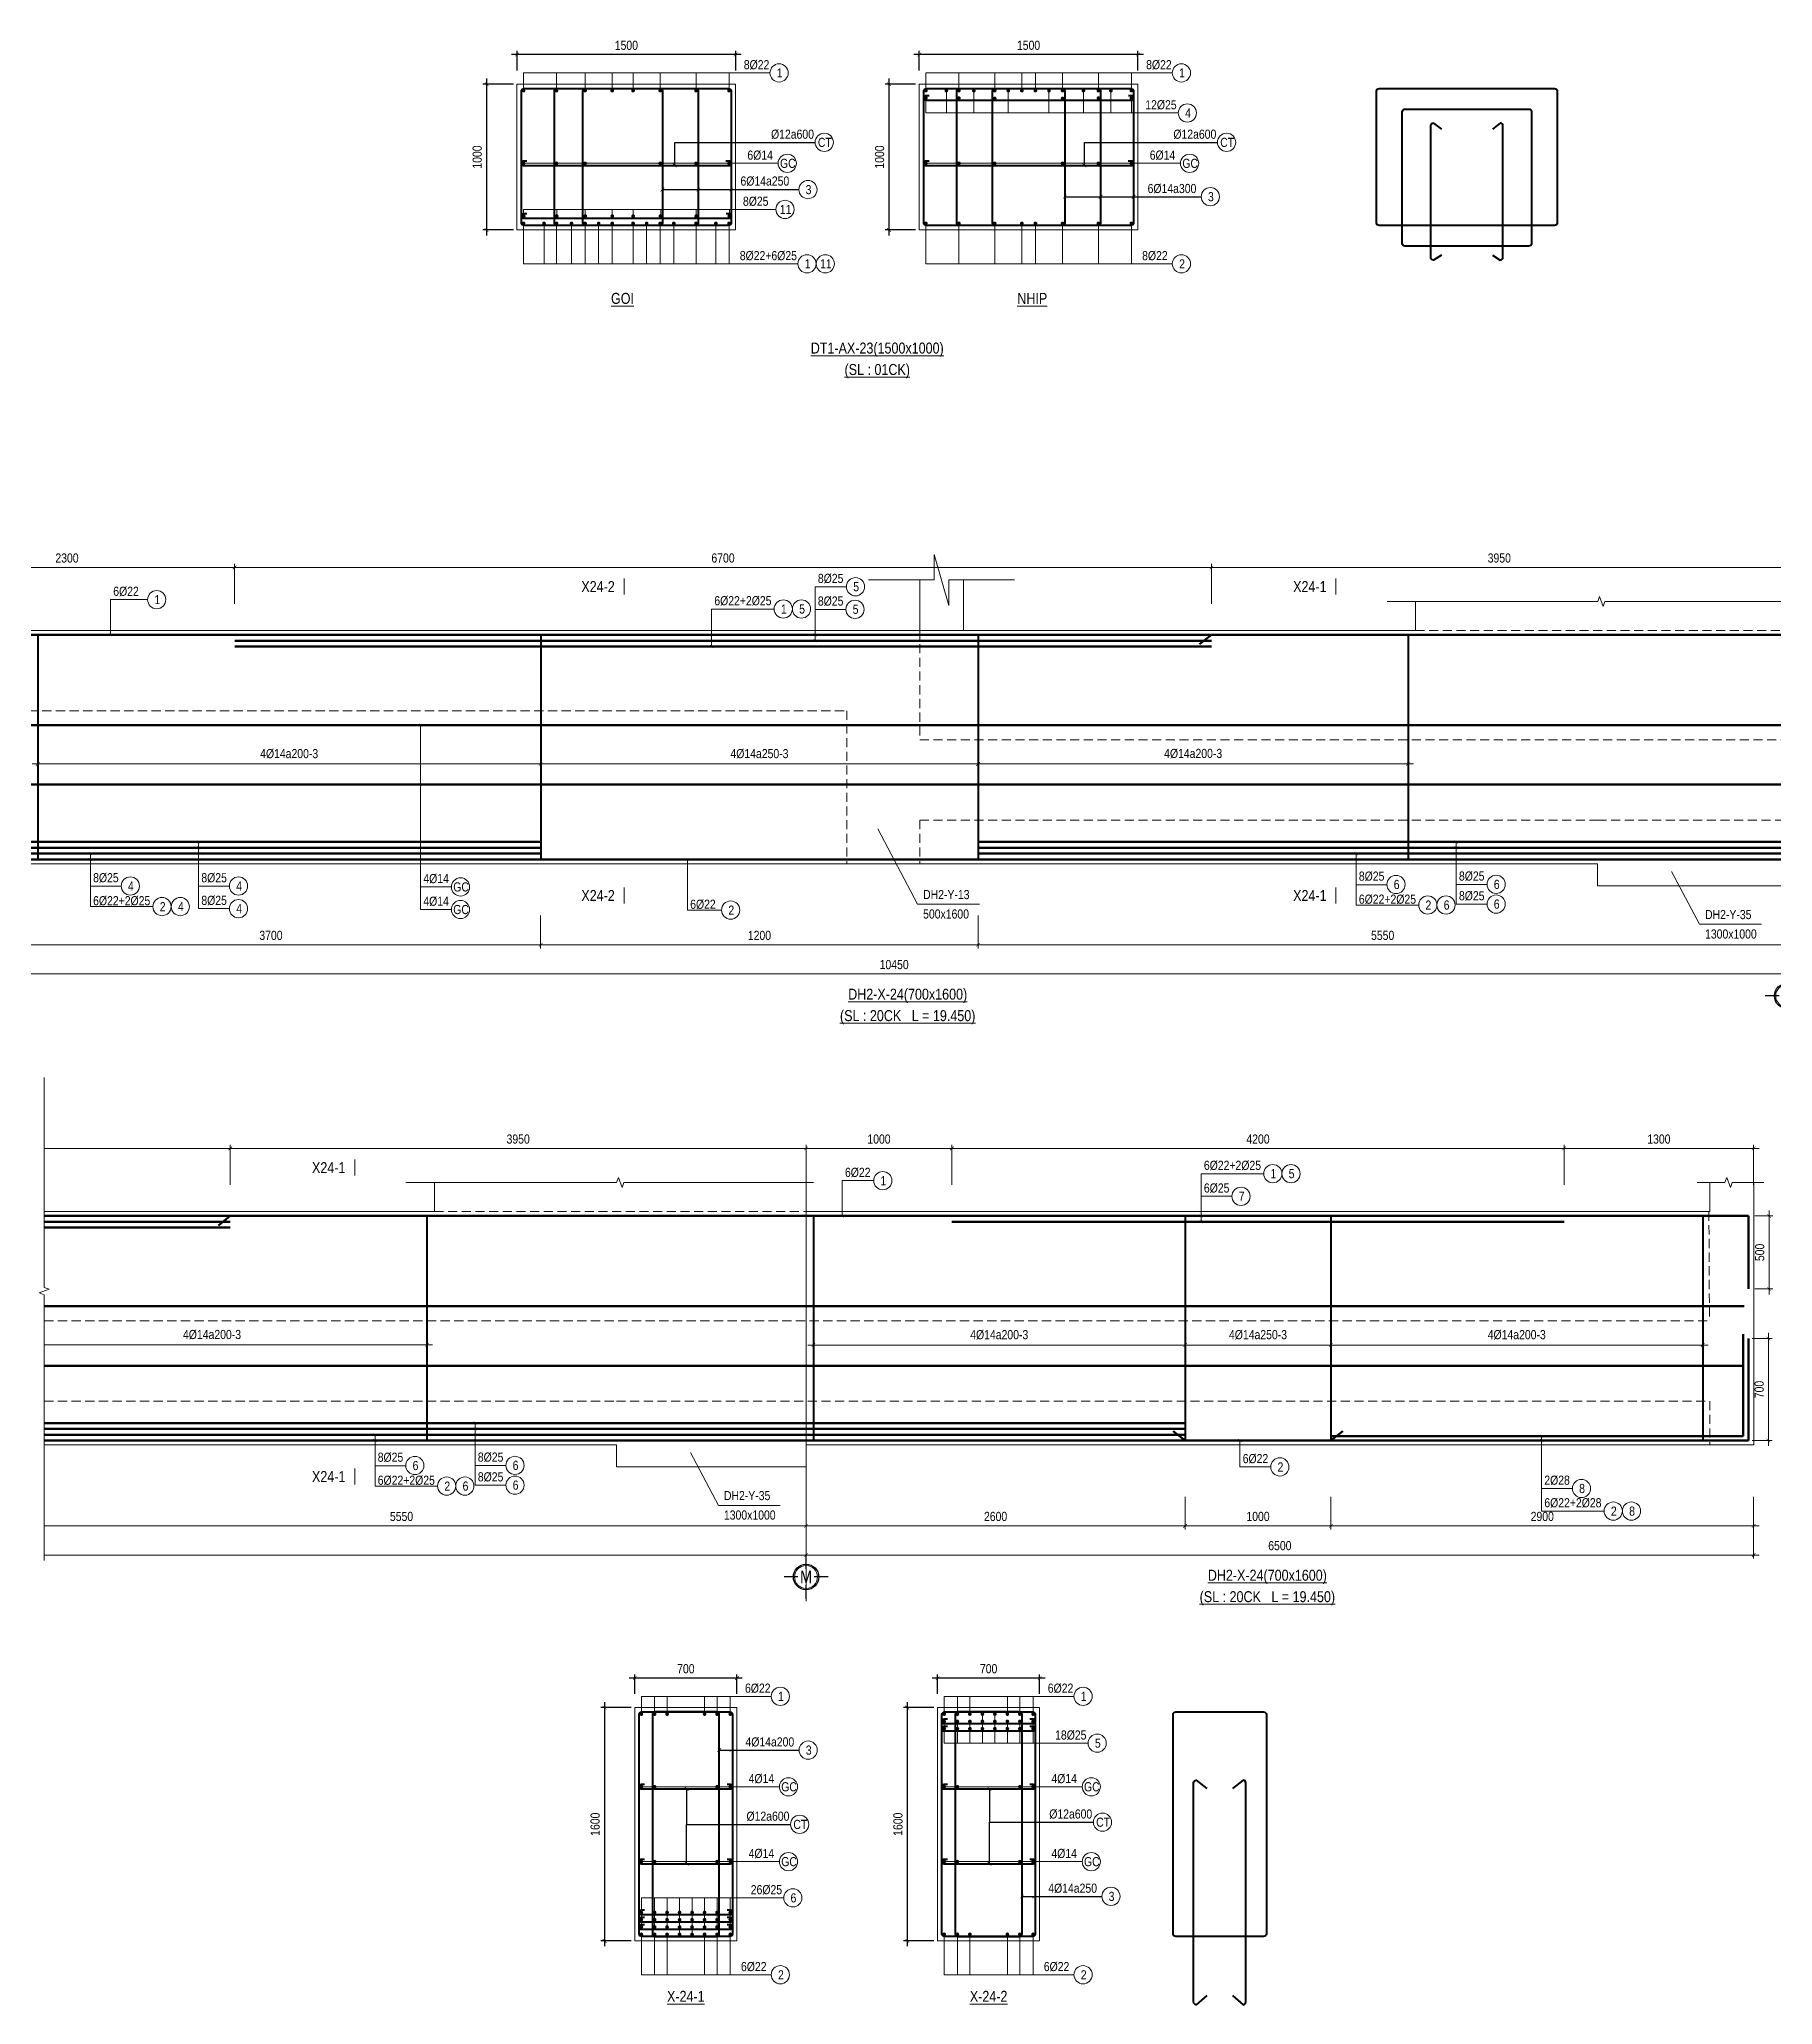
# Model space of a CAD drawing. Header units: millimetres. Extents: x 3014920 to 3563667, y -1638653 to -1356471.
# Drawn here: x 3304621 to 3316511, y -1600495 to -1587017 of the extents above; entities that cross this region are included whole.
import ezdxf
from ezdxf.enums import TextEntityAlignment as Align
from ezdxf.xclip import XClip

# ---------------------------------------------------------------- set-up
doc = ezdxf.new("R2010")
doc.units = ezdxf.units.MM
doc.header["$MEASUREMENT"] = 0
doc.header["$XCLIPFRAME"] = 0
doc.header["$PDMODE"] = 2
for name, pattern in [('6 TANG DIEN HINH 14-15$0$ACAD_ISO10W100', [18, 12, -3, 0, -3]), ('ACAD_ISO04W100', [30, 24, -3, 0, -3]), ('HIDDEN', [0.375, 0.25, -0.125])]:
    doc.linetypes.add(name, pattern=pattern)
doc.layers.get('0').update_dxf_attribs({"lineweight": 9})
doc.layers.get('Defpoints').update_dxf_attribs({"color": 10, "lineweight": 0})
for name, color, linetype, lineweight in [('2', 2, 'Continuous', 20), ('CDAI', 21, 'Continuous', 40), ('CHG_XX_Khung ten$0$TEXT', 7, 'Continuous', 15), ('CTHEP', 50, 'Continuous', 50), ('DBAO', 90, 'Continuous', 13), ('DGIONG', 130, 'Continuous', 13), ('HATCH', 154, 'Continuous', 9), ('KTH', 154, 'Continuous', 9), ('Net khuat', 8, 'HIDDEN', 13), ('TEXT', 7, 'Continuous', 15), ('TEXT P X', 1, 'Continuous', 9), ('TRUC', 251, 'ACAD_ISO04W100', 9)]:
    doc.layers.add(name, color=color, linetype=linetype, lineweight=lineweight)
doc.layers.add('8', color=8, linetype='Continuous')
doc.layers.add('CHG_XX_Khung ten$0$TKTC', color=1, linetype='Continuous')
doc.layers.add('CHG_XX_Khung ten$0$A1 BORDER$0$DGIONG', color=7, linetype='Continuous', lineweight=13, true_color=0x29ffff)
doc.layers.add('CHG_XX_Khung ten$0$A1 BORDER$0$STICK', color=7, linetype='Continuous', lineweight=9, true_color=0xe60000)
doc.styles.add('CHG_XX_Khung ten$0$A1 BORDER$0$ARIAL', font='arial.ttf')
doc.styles.add('CHG_XX_Khung ten$0$A1 BORDER$0$Arial - Bold', font='arialbd.ttf', dxfattribs={"height": 2.5})
doc.styles.add('CHG_XX_Khung ten$0$A1 BORDER$0$Star-AvoBold', font='VAVOB_0.TTF')
doc.styles.add('CHG_XX_Khung ten$0$A1 BORDER$0$Title Block DD$0$ARIAL', font='arial.ttf')
doc.styles.add('CHG_XX_Khung ten$0$A1 BORDER$0$Title Block DD$0$Arial - Bold', font='arialbd.ttf', dxfattribs={"height": 2.5})
doc.styles.add('CHG_XX_Khung ten$0$arial', font='arial.ttf')
doc.styles.add('CHG_XX_Khung ten$0$Arial - Bold', font='arialbd.ttf')
doc.styles.add('CHG_XX_Khung ten$0$ArialB', font='arialbd.ttf')
doc.styles.add('CHG_XX_Khung ten$0$title block pccc$0$ARIAL', font='arial.ttf')
doc.styles.add('CHG_XX_Khung ten$0$title block pccc$0$Arial - Bold', font='arialbd.ttf', dxfattribs={"height": 2.5})
doc.styles.add('HELVECONDENSE', font='VHELVCN_0.TTF')
doc.styles.add('Star-HelCon', font='VHELVCN_0.TTF')
doc.styles.add('TTP-HelCon', font='VHELVCN_0.TTF')
doc.styles.add('VNI-HELVE-CONDENSE', font='VHELVCN_0.TTF')
doc.dimstyles.new('kc-25', dxfattribs={"dimtxt": 62.5, "dimasz": 20, "dimexe": 20, "dimexo": 50, "dimgap": 25, "dimtad": 3, "dimdec": 0, "dimzin": 0, "dimdsep": 46, "dimtxsty": 'VNI-HELVE-CONDENSE', "dimblk": 'DIM', "dimcen": 2.5, "dimclrd": 256, "dimclre": 154, "dimclrt": 7, "dimaunit": 1, "dimadec": 0, "dimazin": 0, "dimtfac": 1, "dimtdec": 0, "dimtix": 1, "dimtmove": 0, "dimatfit": 3, "dimldrblk": 'DOT', "dimfxl": 1, "dimtolj": 1, "dimtzin": 0, "dimarcsym": 0})
doc.dimstyles.new('TTP-25', dxfattribs={"dimscale": 25, "dimtxt": 2.5, "dimasz": 1, "dimexe": 1, "dimexo": 1, "dimgap": 0.09, "dimtad": 0, "dimdec": 4, "dimrnd": 1, "dimzin": 9, "dimdsep": 46, "dimtxsty": 'TTP-HelCon', "dimblk": 'ARCHTICK', "dimcen": 0.09, "dimdle": 1.5, "dimclrd": 256, "dimclre": 256, "dimclrt": 7, "dimadec": 0, "dimazin": 0, "dimtfac": 1, "dimtdec": 4, "dimtmove": 0, "dimatfit": 3, "dimldrblk": 'ARCHTICK', "dimfxl": 1, "dimtvp": 1, "dimtolj": 1, "dimtzin": 0, "dimarcsym": 0})

msp = doc.modelspace()

# ---------------------------------------------------------------- texts
at = {"layer": 'TEXT', "style": 'TTP-HelCon'}
for s, p in [('6Þ22', (3309461.78442, -1598355.13651)), ('6Þ22', (3311538.86832, -1598355.13651)), ('18Þ25', (3311588.95308, -1598676.31553)), ('4Þ14a200', (3309464.99224, -1598723.74107)), ('4Þ14', (3309486.55188, -1598975.21984)), ('4Þ14', (3311563.63578, -1598975.21984)), ('Þ12a600', (3311548.98853, -1599217.94689)), ('Þ12a600', (3309471.90462, -1599233.07027)), ('4Þ14', (3309486.55188, -1599488.55318)), ('4Þ14', (3311563.63578, -1599488.55318)), ('26Þ25', (3309501.1982, -1599736.88651)), ('4Þ14a250', (3311542.07615, -1599726.8263)), ('6Þ22', (3309434.28442, -1600264.28833)), ('6Þ22', (3311511.36832, -1600264.28833))]:
    msp.add_text(s, height=62.5, dxfattribs=at).set_placement(p)
at = {"layer": 'TEXT', "style": 'Star-HelCon'}
for s, p in [('1', (3309708.08926, -1598380.13651)), ('1', (3311785.17317, -1598380.13651)), ('3', (3309899.00721, -1598748.74107)), ('5', (3311881.99902, -1598701.31553)), ('GC', (3309764.05382, -1599000.21984)), ('GC', (3311841.13772, -1599000.21984)), ('CT', (3309841.15671, -1599258.07027)), ('CT', (3311918.24061, -1599242.94689)), ('GC', (3309764.05382, -1599513.55318)), ('GC', (3311841.13772, -1599513.55318)), ('6', (3309794.24413, -1599761.88651)), ('3', (3311976.09111, -1599751.8263)), ('2', (3309708.08926, -1600289.28833)), ('2', (3311785.17317, -1600289.28833))]:
    msp.add_text(s, height=62.5, dxfattribs=at).set_placement(p, align=Align.MIDDLE)
at = {"layer": 'TEXT', "style": 'TTP-HelCon'}
for s, p in [('%%UX-24-1', (3309055.82608, -1600474.87449)), ('%%UX-24-2', (3311132.90999, -1600474.87449))]:
    msp.add_text(s, height=75, dxfattribs=at).set_placement(p, align=Align.CENTER)

# ---------------------------------------------------------------- blocks, each defined once
blk = doc.blocks.new('dau truc')
blk.add_circle((0, 0), 180)
at = {"layer": '8'}
for p, q in [((0, 127), (0, 345)), ((-127, 0), (-345, 0)), ((0, -345), (0, -127)), ((345, 0), (127, 0))]:
    blk.add_line(p, q, dxfattribs=at)
blk.add_circle((0, 0), 200, dxfattribs=at)
at = {"layer": 'TEXT', "style": 'HELVECONDENSE'}
blk.add_attdef('A', text='', height=233, dxfattribs=at).set_placement((0, 0), align=Align.MIDDLE)
blk = doc.blocks.new('_ArchTick')
at = {"color": 0, "linetype": 'ByBlock', "const_width": 0.15}
blk.add_lwpolyline([(-0.5, -0.5), (0.5, 0.5)], dxfattribs=at)
blk = doc.blocks.new('*D2310')
at = {"layer": 'Defpoints', "color": 0, "transparency": 16777216}
for p in [(1369, -1900), (4370, -1900), (4370, -2125)]:
    blk.add_point(p, dxfattribs=at)
at = {"layer": 'KTH', "lineweight": -2, "transparency": 16777216}
for p, q in [((1369, -1925), (1369, -2150)), ((4370, -1925), (4370, -2150)), ((1332, -2125), (4407, -2125))]:
    blk.add_line(p, q, dxfattribs=at)
at = {"layer": 'KTH', "lineweight": -2, "transparency": 16777216, "xscale": 25, "yscale": 25, "zscale": 25, "rotation": 180}
blk.add_blockref('_ArchTick', (1369, -2125), dxfattribs=at)
at = {"layer": 'KTH', "lineweight": -2, "transparency": 16777216, "xscale": 25, "yscale": 25, "zscale": 25}
blk.add_blockref('_ArchTick', (4370, -2125), dxfattribs=at)
at = {"layer": 'KTH', "color": 7, "transparency": 16777216, "insert": (2870, -2061), "char_height": 62.5, "attachment_point": 5, "style": 'TTP-HelCon'}
blk.add_mtext('\\A1;1200', dxfattribs=at)
blk = doc.blocks.new('DIM')
h = blk.add_hatch(color=1)
h.paths.add_polyline_path([(0.49, 0.29, 1), (0.29, 0.49), (-0.19, 0), (0.19, 0)])
h.paths.add_polyline_path([(0.19, 0), (-0.19, 0), (-0.49, -0.29, 1), (-0.29, -0.49)])
at = {"color": 9}
for p, q in [((-0.19, 0), (-1.5, 0)), ((0.19, 0), (1.5, 0))]:
    blk.add_line(p, q, dxfattribs=at)
at = {"color": 1}
for p, q in [((-0.49, -0.29), (0.29, 0.49)), ((-0.29, -0.49), (0.49, 0.29)), ((-0.19, 0), (0.19, 0))]:
    blk.add_line(p, q, dxfattribs=at)
blk.add_arc((-0.39, -0.39), 0.138, 135, 315, dxfattribs=at)
blk = doc.blocks.new('*D2311')
at = {"layer": 'Defpoints', "color": 0, "transparency": 16777216}
for p in [(13520, -1900), (16420, -1900), (13520, -2125)]:
    blk.add_point(p, dxfattribs=at)
at = {"layer": 'KTH', "lineweight": -2, "transparency": 16777216}
for p, q in [((13520, -1925), (13520, -2150)), ((16420, -1925), (16420, -2150)), ((16458, -2125), (13483, -2125))]:
    blk.add_line(p, q, dxfattribs=at)
at = {"layer": 'KTH', "lineweight": -2, "transparency": 16777216, "xscale": 25, "yscale": 25, "zscale": 25, "rotation": 180}
blk.add_blockref('_ArchTick', (13520, -2125), dxfattribs=at)
at = {"layer": 'KTH', "lineweight": -2, "transparency": 16777216, "xscale": 25, "yscale": 25, "zscale": 25}
blk.add_blockref('_ArchTick', (16420, -2125), dxfattribs=at)
at = {"layer": 'KTH', "color": 7, "transparency": 16777216, "insert": (14970, -2061), "char_height": 62.5, "attachment_point": 5, "style": 'TTP-HelCon'}
blk.add_mtext('\\A1;2900', dxfattribs=at)
blk = doc.blocks.new('*D2312')
at = {"layer": 'Defpoints', "color": 0, "transparency": 16777216}
for p in [(9920, -1797), (-2331, -1900), (9920, -2325)]:
    blk.add_point(p, dxfattribs=at)
at = {"layer": 'KTH', "lineweight": -2, "transparency": 16777216}
for p, q in [((9920, -1822), (9920, -2350)), ((-2331, -1925), (-2331, -2350)), ((-2369, -2325), (9957, -2325))]:
    blk.add_line(p, q, dxfattribs=at)
at = {"layer": 'KTH', "lineweight": -2, "transparency": 16777216, "xscale": 25, "yscale": 25, "zscale": 25, "rotation": 180}
blk.add_blockref('_ArchTick', (-2331, -2325), dxfattribs=at)
at = {"layer": 'KTH', "lineweight": -2, "transparency": 16777216, "xscale": 25, "yscale": 25, "zscale": 25}
blk.add_blockref('_ArchTick', (9920, -2325), dxfattribs=at)
at = {"layer": 'KTH', "color": 7, "transparency": 16777216, "insert": (3794, -2261), "char_height": 62.5, "attachment_point": 5, "style": 'TTP-HelCon'}
blk.add_mtext('\\A1;10450', dxfattribs=at)
blk = doc.blocks.new('*D2313')
at = {"layer": 'Defpoints', "color": 0, "transparency": 16777216}
for p in [(1369, -709), (4370, -709), (4370, -885)]:
    blk.add_point(p, dxfattribs=at)
at = {"layer": 'KTH', "lineweight": -2, "transparency": 16777216}
for p, q in [((1369, -734), (1369, -910)), ((4370, -734), (4370, -910)), ((1332, -885), (4407, -885))]:
    blk.add_line(p, q, dxfattribs=at)
at = {"layer": 'KTH', "lineweight": -2, "transparency": 16777216, "xscale": 25, "yscale": 25, "zscale": 25, "rotation": 180}
blk.add_blockref('_ArchTick', (1369, -885), dxfattribs=at)
at = {"layer": 'KTH', "lineweight": -2, "transparency": 16777216, "xscale": 25, "yscale": 25, "zscale": 25}
blk.add_blockref('_ArchTick', (4370, -885), dxfattribs=at)
at = {"layer": 'KTH', "color": 7, "transparency": 16777216, "insert": (2870, -815), "char_height": 62.5, "attachment_point": 5, "style": 'TTP-HelCon'}
blk.add_mtext('\\A1;4Þ14a250-3', dxfattribs=at)
blk = doc.blocks.new('*D2314')
at = {"layer": 'Defpoints', "color": 0, "transparency": 16777216}
for p in [(16420, 463), (15120, 189), (16420, 189)]:
    blk.add_point(p, dxfattribs=at)
at = {"layer": 'KTH', "lineweight": -2, "transparency": 16777216}
for p, q in [((15083, 463), (16458, 463)), ((15120, 214), (15120, 488)), ((16420, 214), (16420, 488))]:
    blk.add_line(p, q, dxfattribs=at)
at = {"layer": 'KTH', "lineweight": -2, "transparency": 16777216, "xscale": 25, "yscale": 25, "zscale": 25, "rotation": 180}
blk.add_blockref('_ArchTick', (15120, 463), dxfattribs=at)
at = {"layer": 'KTH', "lineweight": -2, "transparency": 16777216, "xscale": 25, "yscale": 25, "zscale": 25}
blk.add_blockref('_ArchTick', (16420, 463), dxfattribs=at)
at = {"layer": 'KTH', "color": 7, "transparency": 16777216, "insert": (15770, 527), "char_height": 62.5, "attachment_point": 5, "style": 'TTP-HelCon'}
blk.add_mtext('\\A1;1300', dxfattribs=at)
blk = doc.blocks.new('*D2315')
at = {"layer": 'Defpoints', "color": 0, "transparency": 16777216}
for p in [(13520, -709), (16070, -709), (13520, -885)]:
    blk.add_point(p, dxfattribs=at)
at = {"layer": 'KTH', "lineweight": -2, "transparency": 16777216}
for p, q in [((13520, -734), (13520, -910)), ((16070, -734), (16070, -910)), ((16108, -885), (13483, -885))]:
    blk.add_line(p, q, dxfattribs=at)
at = {"layer": 'KTH', "lineweight": -2, "transparency": 16777216, "xscale": 25, "yscale": 25, "zscale": 25, "rotation": 180}
blk.add_blockref('_ArchTick', (13520, -885), dxfattribs=at)
at = {"layer": 'KTH', "lineweight": -2, "transparency": 16777216, "xscale": 25, "yscale": 25, "zscale": 25}
blk.add_blockref('_ArchTick', (16070, -885), dxfattribs=at)
at = {"layer": 'KTH', "color": 7, "transparency": 16777216, "insert": (14795, -815), "char_height": 62.5, "attachment_point": 5, "style": 'TTP-HelCon'}
blk.add_mtext('\\A1;4Þ14a200-3', dxfattribs=at)
blk = doc.blocks.new('*D2316')
at = {"layer": 'Defpoints', "color": 0, "transparency": 16777216}
for p in [(4370, -1900), (9920, -1900), (4370, -2125)]:
    blk.add_point(p, dxfattribs=at)
at = {"layer": 'KTH', "lineweight": -2, "transparency": 16777216}
for p, q in [((4370, -1925), (4370, -2150)), ((9920, -1925), (9920, -2150)), ((9957, -2125), (4332, -2125))]:
    blk.add_line(p, q, dxfattribs=at)
at = {"layer": 'KTH', "lineweight": -2, "transparency": 16777216, "xscale": 25, "yscale": 25, "zscale": 25, "rotation": 180}
blk.add_blockref('_ArchTick', (4370, -2125), dxfattribs=at)
at = {"layer": 'KTH', "lineweight": -2, "transparency": 16777216, "xscale": 25, "yscale": 25, "zscale": 25}
blk.add_blockref('_ArchTick', (9920, -2125), dxfattribs=at)
at = {"layer": 'KTH', "color": 7, "transparency": 16777216, "insert": (7145, -2061), "char_height": 62.5, "attachment_point": 5, "style": 'TTP-HelCon'}
blk.add_mtext('\\A1;5550', dxfattribs=at)
blk = doc.blocks.new('*D2317')
at = {"layer": 'Defpoints', "color": 0, "transparency": 16777216}
for p in [(4370, -709), (7319, -779), (4370, -884)]:
    blk.add_point(p, dxfattribs=at)
at = {"layer": 'KTH', "lineweight": -2, "transparency": 16777216}
for p, q in [((4370, -734), (4370, -909)), ((7319, -804), (7319, -909)), ((7357, -884), (4332, -884))]:
    blk.add_line(p, q, dxfattribs=at)
at = {"layer": 'KTH', "lineweight": -2, "transparency": 16777216, "xscale": 25, "yscale": 25, "zscale": 25, "rotation": 180}
blk.add_blockref('_ArchTick', (4370, -884), dxfattribs=at)
at = {"layer": 'KTH', "lineweight": -2, "transparency": 16777216, "xscale": 25, "yscale": 25, "zscale": 25}
blk.add_blockref('_ArchTick', (7319, -884), dxfattribs=at)
at = {"layer": 'KTH', "color": 7, "transparency": 16777216, "insert": (5845, -814), "char_height": 62.5, "attachment_point": 5, "style": 'TTP-HelCon'}
blk.add_mtext('\\A1;4Þ14a200-3', dxfattribs=at)
blk = doc.blocks.new('*D2318')
at = {"layer": 'Defpoints', "color": 0, "transparency": 16777216}
for p in [(12520, -709), (13520, -709), (13520, -885)]:
    blk.add_point(p, dxfattribs=at)
at = {"layer": 'KTH', "lineweight": -2, "transparency": 16777216}
for p, q in [((12520, -734), (12520, -910)), ((13520, -734), (13520, -910)), ((12482, -885), (13558, -885))]:
    blk.add_line(p, q, dxfattribs=at)
at = {"layer": 'KTH', "lineweight": -2, "transparency": 16777216, "xscale": 25, "yscale": 25, "zscale": 25, "rotation": 180}
blk.add_blockref('_ArchTick', (12520, -885), dxfattribs=at)
at = {"layer": 'KTH', "lineweight": -2, "transparency": 16777216, "xscale": 25, "yscale": 25, "zscale": 25}
blk.add_blockref('_ArchTick', (13520, -885), dxfattribs=at)
at = {"layer": 'KTH', "color": 7, "transparency": 16777216, "insert": (13020, -815), "char_height": 62.5, "attachment_point": 5, "style": 'TTP-HelCon'}
blk.add_mtext('\\A1;4Þ14a250-3', dxfattribs=at)
blk = doc.blocks.new('*D2319')
at = {"layer": 'Defpoints', "color": 0, "transparency": 16777216}
for p in [(9970, -709), (12520, -709), (12520, -885)]:
    blk.add_point(p, dxfattribs=at)
at = {"layer": 'KTH', "lineweight": -2, "transparency": 16777216}
for p, q in [((9970, -734), (9970, -910)), ((12520, -734), (12520, -910)), ((9932, -885), (12557, -885))]:
    blk.add_line(p, q, dxfattribs=at)
at = {"layer": 'KTH', "lineweight": -2, "transparency": 16777216, "xscale": 25, "yscale": 25, "zscale": 25, "rotation": 180}
blk.add_blockref('_ArchTick', (9970, -885), dxfattribs=at)
at = {"layer": 'KTH', "lineweight": -2, "transparency": 16777216, "xscale": 25, "yscale": 25, "zscale": 25}
blk.add_blockref('_ArchTick', (12520, -885), dxfattribs=at)
at = {"layer": 'KTH', "color": 7, "transparency": 16777216, "insert": (11245, -815), "char_height": 62.5, "attachment_point": 5, "style": 'TTP-HelCon'}
blk.add_mtext('\\A1;4Þ14a200-3', dxfattribs=at)
blk = doc.blocks.new('*D2320')
at = {"layer": 'Defpoints', "color": 0, "transparency": 16777216}
for p in [(10920, 463), (10920, 189), (15120, 189)]:
    blk.add_point(p, dxfattribs=at)
at = {"layer": 'KTH', "lineweight": -2, "transparency": 16777216}
for p, q in [((15158, 463), (10882, 463)), ((10920, 214), (10920, 488)), ((15120, 214), (15120, 488))]:
    blk.add_line(p, q, dxfattribs=at)
at = {"layer": 'KTH', "lineweight": -2, "transparency": 16777216, "xscale": 25, "yscale": 25, "zscale": 25, "rotation": 180}
blk.add_blockref('_ArchTick', (10920, 463), dxfattribs=at)
at = {"layer": 'KTH', "lineweight": -2, "transparency": 16777216, "xscale": 25, "yscale": 25, "zscale": 25}
blk.add_blockref('_ArchTick', (15120, 463), dxfattribs=at)
at = {"layer": 'KTH', "color": 7, "transparency": 16777216, "insert": (13020, 527), "char_height": 62.5, "attachment_point": 5, "style": 'TTP-HelCon'}
blk.add_mtext('\\A1;4200', dxfattribs=at)
blk = doc.blocks.new('*D2321')
at = {"layer": 'Defpoints', "color": 0, "transparency": 16777216}
for p in [(9920, 463), (9920, 189), (10920, 189)]:
    blk.add_point(p, dxfattribs=at)
at = {"layer": 'KTH', "lineweight": -2, "transparency": 16777216}
for p, q in [((10957, 463), (9882, 463)), ((9920, 214), (9920, 488)), ((10920, 214), (10920, 488))]:
    blk.add_line(p, q, dxfattribs=at)
at = {"layer": 'KTH', "lineweight": -2, "transparency": 16777216, "xscale": 25, "yscale": 25, "zscale": 25, "rotation": 180}
blk.add_blockref('_ArchTick', (9920, 463), dxfattribs=at)
at = {"layer": 'KTH', "lineweight": -2, "transparency": 16777216, "xscale": 25, "yscale": 25, "zscale": 25}
blk.add_blockref('_ArchTick', (10920, 463), dxfattribs=at)
at = {"layer": 'KTH', "color": 7, "transparency": 16777216, "insert": (10420, 527), "char_height": 62.5, "attachment_point": 5, "style": 'TTP-HelCon'}
blk.add_mtext('\\A1;1000', dxfattribs=at)
blk = doc.blocks.new('*D2322')
at = {"layer": 'Defpoints', "color": 0, "transparency": 16777216}
for p in [(12520, -1900), (13520, -1900), (13520, -2125)]:
    blk.add_point(p, dxfattribs=at)
at = {"layer": 'KTH', "lineweight": -2, "transparency": 16777216}
for p, q in [((12520, -1925), (12520, -2150)), ((13520, -1925), (13520, -2150)), ((12482, -2125), (13558, -2125))]:
    blk.add_line(p, q, dxfattribs=at)
at = {"layer": 'KTH', "lineweight": -2, "transparency": 16777216, "xscale": 25, "yscale": 25, "zscale": 25, "rotation": 180}
blk.add_blockref('_ArchTick', (12520, -2125), dxfattribs=at)
at = {"layer": 'KTH', "lineweight": -2, "transparency": 16777216, "xscale": 25, "yscale": 25, "zscale": 25}
blk.add_blockref('_ArchTick', (13520, -2125), dxfattribs=at)
at = {"layer": 'KTH', "color": 7, "transparency": 16777216, "insert": (13020, -2061), "char_height": 62.5, "attachment_point": 5, "style": 'TTP-HelCon'}
blk.add_mtext('\\A1;1000', dxfattribs=at)
blk = doc.blocks.new('*D2323')
at = {"layer": 'Defpoints', "color": 0, "transparency": 16777216}
for p in [(9920, -1900), (12520, -1900), (9920, -2125)]:
    blk.add_point(p, dxfattribs=at)
at = {"layer": 'KTH', "lineweight": -2, "transparency": 16777216}
for p, q in [((9920, -1925), (9920, -2150)), ((12520, -1925), (12520, -2150)), ((12557, -2125), (9882, -2125))]:
    blk.add_line(p, q, dxfattribs=at)
at = {"layer": 'KTH', "lineweight": -2, "transparency": 16777216, "xscale": 25, "yscale": 25, "zscale": 25, "rotation": 180}
blk.add_blockref('_ArchTick', (9920, -2125), dxfattribs=at)
at = {"layer": 'KTH', "lineweight": -2, "transparency": 16777216, "xscale": 25, "yscale": 25, "zscale": 25}
blk.add_blockref('_ArchTick', (12520, -2125), dxfattribs=at)
at = {"layer": 'KTH', "color": 7, "transparency": 16777216, "insert": (11220, -2061), "char_height": 62.5, "attachment_point": 5, "style": 'TTP-HelCon'}
blk.add_mtext('\\A1;2600', dxfattribs=at)
blk = doc.blocks.new('*D2324')
at = {"layer": 'Defpoints', "color": 0, "transparency": 16777216}
for p in [(-2081, -688), (1369, -688), (1369, -885)]:
    blk.add_point(p, dxfattribs=at)
at = {"layer": 'KTH', "lineweight": -2, "transparency": 16777216}
for p, q in [((-2081, -713), (-2081, -910)), ((1369, -713), (1369, -910)), ((-2118, -885), (1407, -885))]:
    blk.add_line(p, q, dxfattribs=at)
at = {"layer": 'KTH', "lineweight": -2, "transparency": 16777216, "xscale": 25, "yscale": 25, "zscale": 25, "rotation": 180}
blk.add_blockref('_ArchTick', (-2081, -885), dxfattribs=at)
at = {"layer": 'KTH', "lineweight": -2, "transparency": 16777216, "xscale": 25, "yscale": 25, "zscale": 25}
blk.add_blockref('_ArchTick', (1369, -885), dxfattribs=at)
at = {"layer": 'KTH', "color": 7, "transparency": 16777216, "insert": (-356, -815), "char_height": 62.5, "attachment_point": 5, "style": 'TTP-HelCon'}
blk.add_mtext('\\A1;4Þ14a200-3', dxfattribs=at)
blk = doc.blocks.new('*D2325')
at = {"layer": 'Defpoints', "color": 0, "transparency": 16777216}
for p in [(9920, 463), (5970, 189), (9920, 189)]:
    blk.add_point(p, dxfattribs=at)
at = {"layer": 'KTH', "lineweight": -2, "transparency": 16777216}
for p, q in [((5932, 463), (9957, 463)), ((5970, 214), (5970, 488)), ((9920, 214), (9920, 488))]:
    blk.add_line(p, q, dxfattribs=at)
at = {"layer": 'KTH', "lineweight": -2, "transparency": 16777216, "xscale": 25, "yscale": 25, "zscale": 25, "rotation": 180}
blk.add_blockref('_ArchTick', (5970, 463), dxfattribs=at)
at = {"layer": 'KTH', "lineweight": -2, "transparency": 16777216, "xscale": 25, "yscale": 25, "zscale": 25}
blk.add_blockref('_ArchTick', (9920, 463), dxfattribs=at)
at = {"layer": 'KTH', "color": 7, "transparency": 16777216, "insert": (7945, 527), "char_height": 62.5, "attachment_point": 5, "style": 'TTP-HelCon'}
blk.add_mtext('\\A1;3950', dxfattribs=at)
blk = doc.blocks.new('*D2326')
at = {"layer": 'Defpoints', "color": 0, "transparency": 16777216}
for p in [(-730, 463), (-730, 189), (5970, 189)]:
    blk.add_point(p, dxfattribs=at)
at = {"layer": 'KTH', "lineweight": -2, "transparency": 16777216}
for p, q in [((6007, 463), (-767, 463)), ((-730, 214), (-730, 488)), ((5970, 214), (5970, 488))]:
    blk.add_line(p, q, dxfattribs=at)
at = {"layer": 'KTH', "lineweight": -2, "transparency": 16777216, "xscale": 25, "yscale": 25, "zscale": 25, "rotation": 180}
blk.add_blockref('_ArchTick', (-730, 463), dxfattribs=at)
at = {"layer": 'KTH', "lineweight": -2, "transparency": 16777216, "xscale": 25, "yscale": 25, "zscale": 25}
blk.add_blockref('_ArchTick', (5970, 463), dxfattribs=at)
at = {"layer": 'KTH', "color": 7, "transparency": 16777216, "insert": (2620, 527), "char_height": 62.5, "attachment_point": 5, "style": 'TTP-HelCon'}
blk.add_mtext('\\A1;6700', dxfattribs=at)
blk = doc.blocks.new('*D2327')
at = {"layer": 'Defpoints', "color": 0, "transparency": 16777216}
for p in [(9920, -1900), (16420, -1900), (9920, -2325)]:
    blk.add_point(p, dxfattribs=at)
at = {"layer": 'KTH', "lineweight": -2, "transparency": 16777216}
for p, q in [((9920, -1925), (9920, -2350)), ((16420, -1925), (16420, -2350)), ((16458, -2325), (9882, -2325))]:
    blk.add_line(p, q, dxfattribs=at)
at = {"layer": 'KTH', "lineweight": -2, "transparency": 16777216, "xscale": 25, "yscale": 25, "zscale": 25, "rotation": 180}
blk.add_blockref('_ArchTick', (9920, -2325), dxfattribs=at)
at = {"layer": 'KTH', "lineweight": -2, "transparency": 16777216, "xscale": 25, "yscale": 25, "zscale": 25}
blk.add_blockref('_ArchTick', (16420, -2325), dxfattribs=at)
at = {"layer": 'KTH', "color": 7, "transparency": 16777216, "insert": (13170, -2261), "char_height": 62.5, "attachment_point": 5, "style": 'TTP-HelCon'}
blk.add_mtext('\\A1;6500', dxfattribs=at)
blk = doc.blocks.new('MC')
at = {"layer": 'CTHEP', "const_width": 10, "elevation": 0}
blk.add_lwpolyline([(36, 150), (36, 0)], dxfattribs=at)
at = {"layer": 'TEXT', "style": 'TTP-HelCon'}
blk.add_attdef('A', text='', height=100, dxfattribs=at).set_placement((-50, 26), align=Align.RIGHT)
blk = doc.blocks.new('*D2328')
at = {"layer": 'Defpoints', "color": 0, "transparency": 16777216}
for p in [(16403, 0), (16403, -500), (16526, -500)]:
    blk.add_point(p, dxfattribs=at)
at = {"layer": 'KTH', "lineweight": -2, "transparency": 16777216}
for p, q in [((16428, 0), (16551, 0)), ((16526, 38), (16526, -538)), ((16428, -500), (16551, -500))]:
    blk.add_line(p, q, dxfattribs=at)
at = {"layer": 'KTH', "lineweight": -2, "transparency": 16777216, "xscale": 25, "yscale": 25, "zscale": 25}
for p, rotation in [((16526, 0), 90), ((16526, -500), 270)]:
    blk.add_blockref('_ArchTick', p, dxfattribs=dict(at, rotation=rotation))
at = {"layer": 'KTH', "color": 7, "transparency": 16777216, "insert": (16462, -250), "char_height": 62.5, "attachment_point": 5, "rotation": 90, "style": 'TTP-HelCon'}
blk.add_mtext('\\A1;500', dxfattribs=at)
blk = doc.blocks.new('*D2329')
at = {"layer": 'Defpoints', "color": 0, "transparency": 16777216}
for p in [(16385, -840), (16521, -840), (16385, -1540)]:
    blk.add_point(p, dxfattribs=at)
at = {"layer": 'KTH', "lineweight": -2, "transparency": 16777216}
for p, q in [((16521, -1577), (16521, -802)), ((16410, -840), (16546, -840)), ((16410, -1540), (16546, -1540))]:
    blk.add_line(p, q, dxfattribs=at)
at = {"layer": 'KTH', "lineweight": -2, "transparency": 16777216, "xscale": 25, "yscale": 25, "zscale": 25}
for p, rotation in [((16521, -840), 90), ((16521, -1540), 270)]:
    blk.add_blockref('_ArchTick', p, dxfattribs=dict(at, rotation=rotation))
at = {"layer": 'KTH', "color": 7, "transparency": 16777216, "insert": (16458, -1190), "char_height": 62.5, "attachment_point": 5, "rotation": 90, "style": 'TTP-HelCon'}
blk.add_mtext('\\A1;700', dxfattribs=at)
blk = doc.blocks.new('CODE')
at = {"layer": 'DBAO'}
for p, q in [((-63, 0), (-138, 30)), ((-138, 30), (0, 30)), ((-138, 0), (0, 0)), ((-113, 55), (224, 55)), ((-63, -20), (-63, 105))]:
    blk.add_line(p, q, dxfattribs=at)
at = {"layer": 'HATCH', "color": 1}
blk.add_solid([(-63, 0), (-138, 30), (-63, 30)], dxfattribs=at)
blk = doc.blocks.new('*D2330')
at = {"layer": 'Defpoints', "color": 0, "transparency": 16777216}
for p in [(-3030, 0), (-3254, -500), (-3030, -500)]:
    blk.add_point(p, dxfattribs=at)
at = {"layer": 'KTH', "lineweight": -2, "transparency": 16777216}
for p, q in [((-3055, 0), (-3279, 0)), ((-3254, 38), (-3254, -537)), ((-3055, -500), (-3279, -500))]:
    blk.add_line(p, q, dxfattribs=at)
at = {"layer": 'KTH', "lineweight": -2, "transparency": 16777216, "xscale": 25, "yscale": 25, "zscale": 25}
for p, rotation in [((-3254, 0), 90), ((-3254, -500), 270)]:
    blk.add_blockref('_ArchTick', p, dxfattribs=dict(at, rotation=rotation))
at = {"layer": 'KTH', "color": 7, "transparency": 16777216, "insert": (-3318, -250), "char_height": 62.5, "attachment_point": 5, "rotation": 90, "style": 'TTP-HelCon'}
blk.add_mtext('\\A1;500', dxfattribs=at)
blk = doc.blocks.new('*D2331')
at = {"layer": 'Defpoints', "color": 0, "transparency": 16777216}
for p in [(-3030, -840), (-3254, -1540), (-3030, -1540)]:
    blk.add_point(p, dxfattribs=at)
at = {"layer": 'KTH', "lineweight": -2, "transparency": 16777216}
for p, q in [((-3254, -802), (-3254, -1577)), ((-3055, -840), (-3279, -840)), ((-3055, -1540), (-3279, -1540))]:
    blk.add_line(p, q, dxfattribs=at)
at = {"layer": 'KTH', "lineweight": -2, "transparency": 16777216, "xscale": 25, "yscale": 25, "zscale": 25}
for p, rotation in [((-3254, -840), 90), ((-3254, -1540), 270)]:
    blk.add_blockref('_ArchTick', p, dxfattribs=dict(at, rotation=rotation))
at = {"layer": 'KTH', "color": 7, "transparency": 16777216, "insert": (-3318, -1190), "char_height": 62.5, "attachment_point": 5, "rotation": 90, "style": 'TTP-HelCon'}
blk.add_mtext('\\A1;700', dxfattribs=at)
blk = doc.blocks.new('*D2332')
at = {"layer": 'Defpoints', "color": 0, "transparency": 16777216}
for p in [(-2331, -1900), (1369, -1900), (-2331, -2125)]:
    blk.add_point(p, dxfattribs=at)
at = {"layer": 'KTH', "lineweight": -2, "transparency": 16777216}
for p, q in [((-2331, -1925), (-2331, -2150)), ((1369, -1925), (1369, -2150)), ((1407, -2125), (-2368, -2125))]:
    blk.add_line(p, q, dxfattribs=at)
at = {"layer": 'KTH', "lineweight": -2, "transparency": 16777216, "xscale": 25, "yscale": 25, "zscale": 25, "rotation": 180}
blk.add_blockref('_ArchTick', (-2331, -2125), dxfattribs=at)
at = {"layer": 'KTH', "lineweight": -2, "transparency": 16777216, "xscale": 25, "yscale": 25, "zscale": 25}
blk.add_blockref('_ArchTick', (1369, -2125), dxfattribs=at)
at = {"layer": 'KTH', "color": 7, "transparency": 16777216, "insert": (-481, -2061), "char_height": 62.5, "attachment_point": 5, "style": 'TTP-HelCon'}
blk.add_mtext('\\A1;3700', dxfattribs=at)
blk = doc.blocks.new('*D2333')
at = {"layer": 'Defpoints', "color": 0, "transparency": 16777216}
for p in [(-3031, -1743), (-2331, -1760), (-2331, -2325)]:
    blk.add_point(p, dxfattribs=at)
at = {"layer": 'KTH', "lineweight": -2, "transparency": 16777216}
for p, q in [((-3031, -1768), (-3031, -2350)), ((-2331, -1785), (-2331, -2350)), ((-3068, -2325), (-2294, -2325))]:
    blk.add_line(p, q, dxfattribs=at)
at = {"layer": 'KTH', "lineweight": -2, "transparency": 16777216, "xscale": 25, "yscale": 25, "zscale": 25, "rotation": 180}
blk.add_blockref('_ArchTick', (-3031, -2325), dxfattribs=at)
at = {"layer": 'KTH', "lineweight": -2, "transparency": 16777216, "xscale": 25, "yscale": 25, "zscale": 25}
blk.add_blockref('_ArchTick', (-2331, -2325), dxfattribs=at)
at = {"layer": 'KTH', "color": 7, "transparency": 16777216, "insert": (-2681, -2261), "char_height": 62.5, "attachment_point": 5, "style": 'TTP-HelCon'}
blk.add_mtext('\\A1;700', dxfattribs=at)
blk = doc.blocks.new('*D2334')
at = {"layer": 'Defpoints', "color": 0, "transparency": 16777216}
for p in [(-3397, 30), (-3030, 30), (-3030, -1570)]:
    blk.add_point(p, dxfattribs=at)
at = {"layer": 'KTH', "lineweight": -2, "transparency": 16777216}
for p, q in [((-3055, 30), (-3422, 30)), ((-3397, -1607), (-3397, 68)), ((-3055, -1570), (-3422, -1570))]:
    blk.add_line(p, q, dxfattribs=at)
at = {"layer": 'KTH', "lineweight": -2, "transparency": 16777216, "xscale": 25, "yscale": 25, "zscale": 25}
for p, rotation in [((-3397, 30), 90), ((-3397, -1570), 270)]:
    blk.add_blockref('_ArchTick', p, dxfattribs=dict(at, rotation=rotation))
at = {"layer": 'KTH', "color": 7, "transparency": 16777216, "insert": (-3461, -770), "char_height": 62.5, "attachment_point": 5, "rotation": 90, "style": 'TTP-HelCon'}
blk.add_mtext('\\A1;1600', dxfattribs=at)
blk = doc.blocks.new('*D2335')
at = {"layer": 'Defpoints', "color": 0, "transparency": 16777216}
for p in [(-730, 463), (-3030, 223), (-730, 223)]:
    blk.add_point(p, dxfattribs=at)
at = {"layer": 'KTH', "lineweight": -2, "transparency": 16777216}
for p, q in [((-3067, 463), (-692, 463)), ((-3030, 248), (-3030, 488)), ((-730, 248), (-730, 488))]:
    blk.add_line(p, q, dxfattribs=at)
at = {"layer": 'KTH', "lineweight": -2, "transparency": 16777216, "xscale": 25, "yscale": 25, "zscale": 25, "rotation": 180}
blk.add_blockref('_ArchTick', (-3030, 463), dxfattribs=at)
at = {"layer": 'KTH', "lineweight": -2, "transparency": 16777216, "xscale": 25, "yscale": 25, "zscale": 25}
blk.add_blockref('_ArchTick', (-730, 463), dxfattribs=at)
at = {"layer": 'KTH', "color": 7, "transparency": 16777216, "insert": (-1880, 527), "char_height": 62.5, "attachment_point": 5, "style": 'TTP-HelCon'}
blk.add_mtext('\\A1;2300', dxfattribs=at)
blk = doc.blocks.new('*D157')
at = {"layer": 'Defpoints', "color": 0, "ltscale": 500, "transparency": 16777216}
for p in [(3308706, -1598457), (3308498, -1600057), (3308706, -1600057)]:
    blk.add_point(p, dxfattribs=at)
at = {"layer": 'KTH', "lineweight": -2, "ltscale": 500, "transparency": 16777216}
for p, q in [((3308681, -1598457), (3308473, -1598457)), ((3308498, -1598419), (3308498, -1600094)), ((3308681, -1600057), (3308473, -1600057))]:
    blk.add_line(p, q, dxfattribs=at)
at = {"layer": 'KTH', "lineweight": -2, "ltscale": 500, "transparency": 16777216, "xscale": 25, "yscale": 25, "zscale": 25}
for p, rotation in [((3308498, -1598457), 90), ((3308498, -1600057), 270)]:
    blk.add_blockref('_ArchTick', p, dxfattribs=dict(at, rotation=rotation))
at = {"layer": 'KTH', "color": 7, "ltscale": 500, "transparency": 16777216, "insert": (3308434, -1599257), "char_height": 62.5, "attachment_point": 5, "rotation": 90, "style": 'TTP-HelCon'}
blk.add_mtext('\\A1;1600', dxfattribs=at)
blk = doc.blocks.new('*D158')
at = {"layer": 'Defpoints', "color": 0, "ltscale": 500, "transparency": 16777216}
for p in [(3308706, -1598255), (3308706, -1598388), (3309406, -1598388)]:
    blk.add_point(p, dxfattribs=at)
at = {"layer": 'KTH', "lineweight": -2, "ltscale": 500, "transparency": 16777216}
for p, q in [((3309443, -1598255), (3308668, -1598255)), ((3308706, -1598363), (3308706, -1598230)), ((3309406, -1598363), (3309406, -1598230))]:
    blk.add_line(p, q, dxfattribs=at)
at = {"layer": 'KTH', "lineweight": -2, "ltscale": 500, "transparency": 16777216, "xscale": 25, "yscale": 25, "zscale": 25, "rotation": 180}
blk.add_blockref('_ArchTick', (3308706, -1598255), dxfattribs=at)
at = {"layer": 'KTH', "lineweight": -2, "ltscale": 500, "transparency": 16777216, "xscale": 25, "yscale": 25, "zscale": 25}
blk.add_blockref('_ArchTick', (3309406, -1598255), dxfattribs=at)
at = {"layer": 'KTH', "color": 7, "ltscale": 500, "transparency": 16777216, "insert": (3309056, -1598191), "char_height": 62.5, "attachment_point": 5, "style": 'TTP-HelCon'}
blk.add_mtext('\\A1;700', dxfattribs=at)
blk = doc.blocks.new('*D159')
at = {"layer": 'Defpoints', "color": 0, "ltscale": 500, "transparency": 16777216}
for p in [(3310783, -1598457), (3310575, -1600057), (3310783, -1600057)]:
    blk.add_point(p, dxfattribs=at)
at = {"layer": 'KTH', "lineweight": -2, "ltscale": 500, "transparency": 16777216}
for p, q in [((3310758, -1598457), (3310550, -1598457)), ((3310575, -1598419), (3310575, -1600094)), ((3310758, -1600057), (3310550, -1600057))]:
    blk.add_line(p, q, dxfattribs=at)
at = {"layer": 'KTH', "lineweight": -2, "ltscale": 500, "transparency": 16777216, "xscale": 25, "yscale": 25, "zscale": 25}
for p, rotation in [((3310575, -1598457), 90), ((3310575, -1600057), 270)]:
    blk.add_blockref('_ArchTick', p, dxfattribs=dict(at, rotation=rotation))
at = {"layer": 'KTH', "color": 7, "ltscale": 500, "transparency": 16777216, "insert": (3310511, -1599257), "char_height": 62.5, "attachment_point": 5, "rotation": 90, "style": 'TTP-HelCon'}
blk.add_mtext('\\A1;1600', dxfattribs=at)
blk = doc.blocks.new('*D160')
at = {"layer": 'Defpoints', "color": 0, "ltscale": 500, "transparency": 16777216}
for p in [(3310783, -1598255), (3310783, -1598388), (3311483, -1598388)]:
    blk.add_point(p, dxfattribs=at)
at = {"layer": 'KTH', "lineweight": -2, "ltscale": 500, "transparency": 16777216}
for p, q in [((3311520, -1598255), (3310745, -1598255)), ((3310783, -1598363), (3310783, -1598230)), ((3311483, -1598363), (3311483, -1598230))]:
    blk.add_line(p, q, dxfattribs=at)
at = {"layer": 'KTH', "lineweight": -2, "ltscale": 500, "transparency": 16777216, "xscale": 25, "yscale": 25, "zscale": 25, "rotation": 180}
blk.add_blockref('_ArchTick', (3310783, -1598255), dxfattribs=at)
at = {"layer": 'KTH', "lineweight": -2, "ltscale": 500, "transparency": 16777216, "xscale": 25, "yscale": 25, "zscale": 25}
blk.add_blockref('_ArchTick', (3311483, -1598255), dxfattribs=at)
at = {"layer": 'KTH', "color": 7, "ltscale": 500, "transparency": 16777216, "insert": (3311133, -1598191), "char_height": 62.5, "attachment_point": 5, "style": 'TTP-HelCon'}
blk.add_mtext('\\A1;700', dxfattribs=at)
blk = doc.blocks.new('*D2109')
at = {"layer": 'Defpoints', "color": 0, "ltscale": 500, "transparency": 16777216}
for p in [(3310657, -1587324), (3310449, -1588324), (3310657, -1588324)]:
    blk.add_point(p, dxfattribs=at)
at = {"layer": 'KTH', "lineweight": -2, "ltscale": 500, "transparency": 16777216}
for p, q in [((3310449, -1587286), (3310449, -1588361)), ((3310632, -1587324), (3310424, -1587324)), ((3310632, -1588324), (3310424, -1588324))]:
    blk.add_line(p, q, dxfattribs=at)
at = {"layer": 'KTH', "lineweight": -2, "ltscale": 500, "transparency": 16777216, "xscale": 25, "yscale": 25, "zscale": 25}
for p, rotation in [((3310449, -1587324), 90), ((3310449, -1588324), 270)]:
    blk.add_blockref('_ArchTick', p, dxfattribs=dict(at, rotation=rotation))
at = {"layer": 'KTH', "color": 7, "ltscale": 500, "transparency": 16777216, "insert": (3310385, -1587824), "char_height": 62.5, "attachment_point": 5, "rotation": 90, "style": 'TTP-HelCon'}
blk.add_mtext('\\A1;1000', dxfattribs=at)
blk = doc.blocks.new('*D2110')
at = {"layer": 'Defpoints', "color": 0, "ltscale": 500, "transparency": 16777216}
for p in [(3310657, -1587121), (3310657, -1587255), (3312157, -1587255)]:
    blk.add_point(p, dxfattribs=at)
at = {"layer": 'KTH', "lineweight": -2, "ltscale": 500, "transparency": 16777216}
for p, q in [((3312195, -1587121), (3310620, -1587121)), ((3310657, -1587230), (3310657, -1587096)), ((3312157, -1587230), (3312157, -1587096))]:
    blk.add_line(p, q, dxfattribs=at)
at = {"layer": 'KTH', "lineweight": -2, "ltscale": 500, "transparency": 16777216, "xscale": 25, "yscale": 25, "zscale": 25, "rotation": 180}
blk.add_blockref('_ArchTick', (3310657, -1587121), dxfattribs=at)
at = {"layer": 'KTH', "lineweight": -2, "ltscale": 500, "transparency": 16777216, "xscale": 25, "yscale": 25, "zscale": 25}
blk.add_blockref('_ArchTick', (3312157, -1587121), dxfattribs=at)
at = {"layer": 'KTH', "color": 7, "ltscale": 500, "transparency": 16777216, "insert": (3311407, -1587058), "char_height": 62.5, "attachment_point": 5, "style": 'TTP-HelCon'}
blk.add_mtext('\\A1;1500', dxfattribs=at)
blk = doc.blocks.new('*D2111')
at = {"layer": 'Defpoints', "color": 0, "ltscale": 500, "transparency": 16777216}
for p in [(3307898, -1587324), (3307689, -1588324), (3307898, -1588324)]:
    blk.add_point(p, dxfattribs=at)
at = {"layer": 'KTH', "lineweight": -2, "ltscale": 500, "transparency": 16777216}
for p, q in [((3307689, -1587286), (3307689, -1588361)), ((3307873, -1587324), (3307664, -1587324)), ((3307873, -1588324), (3307664, -1588324))]:
    blk.add_line(p, q, dxfattribs=at)
at = {"layer": 'KTH', "lineweight": -2, "ltscale": 500, "transparency": 16777216, "xscale": 25, "yscale": 25, "zscale": 25}
for p, rotation in [((3307689, -1587324), 90), ((3307689, -1588324), 270)]:
    blk.add_blockref('_ArchTick', p, dxfattribs=dict(at, rotation=rotation))
at = {"layer": 'KTH', "color": 7, "ltscale": 500, "transparency": 16777216, "insert": (3307625, -1587824), "char_height": 62.5, "attachment_point": 5, "rotation": 90, "style": 'TTP-HelCon'}
blk.add_mtext('\\A1;1000', dxfattribs=at)
blk = doc.blocks.new('*D2112')
at = {"layer": 'Defpoints', "color": 0, "ltscale": 500, "transparency": 16777216}
for p in [(3307898, -1587121), (3307898, -1587255), (3309398, -1587255)]:
    blk.add_point(p, dxfattribs=at)
at = {"layer": 'KTH', "lineweight": -2, "ltscale": 500, "transparency": 16777216}
for p, q in [((3309435, -1587121), (3307860, -1587121)), ((3307898, -1587230), (3307898, -1587096)), ((3309398, -1587230), (3309398, -1587096))]:
    blk.add_line(p, q, dxfattribs=at)
at = {"layer": 'KTH', "lineweight": -2, "ltscale": 500, "transparency": 16777216, "xscale": 25, "yscale": 25, "zscale": 25, "rotation": 180}
blk.add_blockref('_ArchTick', (3307898, -1587121), dxfattribs=at)
at = {"layer": 'KTH', "lineweight": -2, "ltscale": 500, "transparency": 16777216, "xscale": 25, "yscale": 25, "zscale": 25}
blk.add_blockref('_ArchTick', (3309398, -1587121), dxfattribs=at)
at = {"layer": 'KTH', "color": 7, "ltscale": 500, "transparency": 16777216, "insert": (3308648, -1587058), "char_height": 62.5, "attachment_point": 5, "style": 'TTP-HelCon'}
blk.add_mtext('\\A1;1500', dxfattribs=at)
blk = doc.blocks.new('CHG_XX_Khung ten$0$A1 BORDER$0$HTT-Logo')
at = {"true_color": 0x134fb3}
h = blk.add_hatch(color=154, dxfattribs=at)
h.paths.add_polyline_path([(3, 29.1), (0, 29.1), (0, 23.1), (3, 23.1)])
h.paths.add_polyline_path([(3, 20.1), (0, 20.1), (0, 5.1), (3, 5.1)])
h.paths.add_polyline_path([(9, 26.1), (6, 26.1), (6, 5.1), (9, 5.1)])
h.paths.add_polyline_path([(15, 26.1), (12, 26.1), (12, 5.1), (15, 5.1)])
h.paths.add_polyline_path([(21, 26.1), (18, 26.1), (18, 5.1), (21, 5.1)])
h.paths.add_polyline_path([(2.12, 2.7), (1.76, 2.7), (1.76, 1.59), (0.36, 1.59), (0.36, 2.7), (0, 2.7), (0, 0), (0.36, 0), (0.36, 1.27), (1.76, 1.27), (1.76, 0), (2.12, 0)])
h.paths.add_polyline_path([(4.65, 2.7), (2.51, 2.7), (2.51, 2.38), (3.4, 2.38), (3.4, 0), (3.76, 0), (3.76, 2.38), (4.65, 2.38)])
h.paths.add_polyline_path([(6.95, 2.7), (4.81, 2.7), (4.81, 2.38), (5.7, 2.38), (5.7, 0), (6.06, 0), (6.06, 2.38), (6.95, 2.38)])
h.paths.add_polyline_path([(8.64, 1.36), (8.64, 1.41), (8.66, 1.58), (8.69, 1.75), (8.75, 1.9), (8.81, 2.03), (8.92, 2.17), (9.05, 2.28), (9.2, 2.37), (9.29, 2.39), (9.45, 2.43), (9.65, 2.44), (9.84, 2.42), (10, 2.37), (10.14, 2.29), (10.26, 2.18), (10.34, 2.03), (10.41, 1.86), (10.73, 1.95), (10.68, 2.11), (10.61, 2.26), (10.53, 2.39), (10.45, 2.47), (10.31, 2.57), (10.16, 2.65), (10.13, 2.66), (9.97, 2.71), (9.8, 2.74), (9.63, 2.75), (9.55, 2.74), (9.38, 2.73), (9.21, 2.7), (9.06, 2.65), (8.91, 2.58), (8.88, 2.56), (8.75, 2.47), (8.63, 2.36), (8.53, 2.23), (8.44, 2.07), (8.41, 1.99), (8.35, 1.84), (8.31, 1.68), (8.28, 1.51), (8.27, 1.34), (8.28, 1.26), (8.29, 1.09), (8.32, 0.92), (8.38, 0.77), (8.44, 0.62), (8.46, 0.58), (8.55, 0.44), (8.66, 0.32), (8.79, 0.21), (8.93, 0.12), (9, 0.09), (9.15, 0.03), (9.31, -0.01), (9.48, -0.04), (9.65, -0.05), (9.73, -0.04), (9.9, -0.03), (10.07, 0.01), (10.23, 0.06), (10.34, 0.11), (10.48, 0.18), (10.63, 0.27), (10.77, 0.38), (10.77, 1.38), (9.63, 1.38), (9.63, 1.06), (10.42, 1.06), (10.42, 0.56), (10.39, 0.53), (10.26, 0.45), (10.09, 0.37), (9.96, 0.32), (9.8, 0.29), (9.63, 0.28), (9.62, 0.28), (9.45, 0.29), (9.28, 0.33), (9.12, 0.4), (8.97, 0.49), (8.86, 0.61), (8.77, 0.75), (8.73, 0.85), (8.68, 1), (8.65, 1.17)])
h.paths.add_polyline_path([(13.16, 1.39), (13.28, 1.48), (13.3, 1.51), (13.39, 1.64), (13.44, 1.79), (13.46, 1.96), (13.46, 2.06), (13.42, 2.22), (13.35, 2.37), (13.31, 2.43), (13.19, 2.55), (13.05, 2.63), (13.01, 2.64), (12.87, 2.67), (12.7, 2.69), (12.5, 2.7), (11.3, 2.7), (11.3, 0), (11.66, 0), (11.66, 1.2), (12.07, 1.2), (12.11, 1.2), (12.28, 1.19), (12.44, 1.11), (12.49, 1.07), (12.62, 0.93), (12.67, 0.86), (12.77, 0.73), (12.88, 0.56), (13.23, 0), (13.68, 0), (13.21, 0.73), (13.13, 0.85), (13.03, 0.98), (12.92, 1.09), (12.86, 1.14), (12.7, 1.23), (12.86, 1.26), (13.03, 1.31)])
h.paths.add_polyline_path([(11.66, 1.51), (11.66, 2.4), (12.51, 2.4), (12.67, 2.39), (12.83, 2.35), (12.97, 2.27), (13.06, 2.13), (13.09, 1.96), (13.08, 1.87), (13.02, 1.72), (12.96, 1.64), (12.8, 1.55), (12.62, 1.52), (12.43, 1.51)], flags=16)
h.paths.add_polyline_path([(16.49, 1.43), (16.48, 1.6), (16.44, 1.77), (16.4, 1.92), (16.34, 2.07), (16.33, 2.09), (16.24, 2.23), (16.14, 2.36), (16.02, 2.47), (15.88, 2.57), (15.85, 2.59), (15.7, 2.66), (15.54, 2.71), (15.38, 2.74), (15.2, 2.75), (15.15, 2.75), (14.98, 2.73), (14.82, 2.7), (14.66, 2.64), (14.52, 2.57), (14.39, 2.48), (14.27, 2.37), (14.18, 2.26), (14.1, 2.14), (14.03, 2), (13.98, 1.84), (13.94, 1.68), (13.92, 1.5), (13.91, 1.31), (13.91, 1.29), (13.92, 1.12), (13.95, 0.96), (14, 0.8), (14.07, 0.64), (14.07, 0.62), (14.16, 0.48), (14.26, 0.35), (14.38, 0.23), (14.52, 0.14), (14.56, 0.12), (14.71, 0.04), (14.86, -0.01), (15.03, -0.04), (15.2, -0.05), (15.21, -0.05), (15.38, -0.03), (15.55, 0), (15.7, 0.05), (15.86, 0.12), (15.87, 0.13), (16.01, 0.22), (16.13, 0.33), (16.24, 0.46), (16.33, 0.61), (16.36, 0.69), (16.42, 0.84), (16.46, 1), (16.48, 1.17), (16.49, 1.35)])
h.paths.add_polyline_path([(14.28, 1.45), (14.3, 1.64), (14.34, 1.81), (14.4, 1.95), (14.47, 2.08), (14.57, 2.2), (14.73, 2.32), (14.88, 2.38), (15.04, 2.43), (15.21, 2.44), (15.38, 2.42), (15.54, 2.38), (15.69, 2.31), (15.82, 2.2), (15.93, 2.07), (16.01, 1.93), (16.04, 1.85), (16.09, 1.7), (16.12, 1.53), (16.12, 1.32), (16.11, 1.12), (16.08, 0.95), (16.03, 0.79), (15.96, 0.66), (15.86, 0.54), (15.8, 0.48), (15.67, 0.38), (15.53, 0.32), (15.37, 0.27), (15.2, 0.26), (15.12, 0.26), (14.95, 0.29), (14.8, 0.35), (14.67, 0.43), (14.54, 0.54), (14.45, 0.66), (14.37, 0.8), (14.32, 0.95), (14.29, 1.12), (14.28, 1.31)], flags=16)
h.paths.add_polyline_path([(17.31, 2.7), (16.96, 2.7), (16.96, 1.12), (16.96, 0.93), (16.98, 0.75), (17.02, 0.6), (17.06, 0.46), (17.07, 0.44), (17.15, 0.3), (17.27, 0.18), (17.4, 0.08), (17.51, 0.03), (17.67, -0.01), (17.84, -0.04), (18.02, -0.05), (18.2, -0.04), (18.37, -0.01), (18.52, 0.04), (18.66, 0.1), (18.68, 0.12), (18.81, 0.22), (18.91, 0.35), (18.99, 0.49), (19.02, 0.61), (19.06, 0.76), (19.07, 0.94), (19.08, 1.14), (19.08, 2.7), (18.72, 2.7), (18.72, 1.14), (18.72, 1.06), (18.71, 0.86), (18.68, 0.69), (18.62, 0.55), (18.55, 0.45), (18.49, 0.4), (18.36, 0.33), (18.19, 0.29), (17.99, 0.28), (17.92, 0.28), (17.75, 0.31), (17.6, 0.37), (17.46, 0.48), (17.38, 0.63), (17.34, 0.77), (17.32, 0.94), (17.31, 1.14)])
h.paths.add_polyline_path([(21.42, 1.25), (21.52, 1.34), (21.6, 1.45), (21.67, 1.59), (21.72, 1.75), (21.73, 1.92), (21.73, 1.97), (21.71, 2.13), (21.65, 2.29), (21.56, 2.44), (21.44, 2.55), (21.42, 2.56), (21.27, 2.63), (21.1, 2.67), (21.05, 2.68), (20.89, 2.7), (20.69, 2.7), (19.67, 2.7), (19.67, 0), (20.03, 0), (20.03, 1.1), (20.72, 1.1), (20.76, 1.1), (20.96, 1.11), (21.14, 1.14), (21.29, 1.19)])
h.paths.add_polyline_path([(20.03, 1.42), (20.03, 2.38), (20.72, 2.38), (20.93, 2.37), (21.06, 2.36), (21.16, 2.31), (21.28, 2.2), (21.34, 2.08), (21.37, 1.91), (21.36, 1.82), (21.31, 1.67), (21.22, 1.54), (21.09, 1.47), (20.93, 1.43), (20.73, 1.42)], flags=16)
h.paths.add_polyline_path([(23.87, 2.76), (24.01, 2.85), (24.13, 2.96), (24.24, 3.09), (24.33, 3.24), (24.35, 3.28), (24.42, 3.44), (24.47, 3.6), (24.5, 3.76), (24.51, 3.93), (24.51, 3.98), (24.49, 4.15), (24.46, 4.31), (24.4, 4.47), (24.33, 4.62), (24.29, 4.69), (24.19, 4.82), (24.08, 4.94), (23.95, 5.05), (23.81, 5.14), (23.77, 5.16), (23.61, 5.23), (23.45, 5.28), (23.29, 5.31), (23.12, 5.32), (23.08, 5.31), (22.92, 5.3), (22.76, 5.27), (22.6, 5.21), (22.44, 5.14), (22.38, 5.1), (22.24, 5.01), (22.12, 4.89), (22.01, 4.77), (21.92, 4.62), (21.89, 4.57), (21.82, 4.41), (21.77, 4.25), (21.74, 4.09), (21.73, 3.93), (21.73, 3.87), (21.75, 3.71), (21.79, 3.55), (21.84, 3.39), (21.92, 3.24), (21.95, 3.18), (22.05, 3.04), (22.16, 2.92), (22.29, 2.81), (22.43, 2.72), (22.48, 2.7), (22.64, 2.63), (22.79, 2.58), (22.96, 2.55), (23.12, 2.54), (23.18, 2.54), (23.34, 2.55), (23.5, 2.59), (23.66, 2.65), (23.82, 2.72)])
h.paths.add_polyline_path([(22.55, 2.92), (22.45, 2.98), (22.32, 3.09), (22.21, 3.21), (22.12, 3.35), (22.07, 3.44), (22.01, 3.6), (21.98, 3.76), (21.96, 3.93), (21.97, 4.03), (22, 4.19), (22.05, 4.35), (22.12, 4.51), (22.18, 4.61), (22.29, 4.73), (22.41, 4.85), (22.56, 4.94), (22.64, 4.98), (22.8, 5.04), (22.96, 5.07), (23.12, 5.09), (23.21, 5.08), (23.37, 5.06), (23.53, 5.01), (23.69, 4.94), (23.79, 4.88), (23.92, 4.77), (24.03, 4.65), (24.13, 4.51), (24.17, 4.41), (24.23, 4.25), (24.27, 4.09), (24.28, 3.93), (24.28, 3.83), (24.25, 3.67), (24.2, 3.51), (24.13, 3.35), (24.07, 3.25), (23.96, 3.13), (23.84, 3.01), (23.7, 2.92), (23.61, 2.87), (23.45, 2.81), (23.29, 2.78), (23.12, 2.77), (23.02, 2.77), (22.86, 2.8), (22.7, 2.85)], flags=16)
h.paths.add_polyline_path([(22.51, 3.16), (22.51, 4.65), (23.03, 4.65), (23.23, 4.64), (23.4, 4.62), (23.55, 4.52), (23.6, 4.47), (23.66, 4.31), (23.67, 4.25), (23.64, 4.09), (23.55, 3.96), (23.42, 3.87), (23.24, 3.82), (23.37, 3.75), (23.46, 3.64), (23.57, 3.47), (23.77, 3.16), (23.47, 3.16), (23.34, 3.39), (23.23, 3.58), (23.14, 3.7), (23.09, 3.74), (22.94, 3.79), (22.9, 3.79), (22.76, 3.79), (22.76, 3.16)], flags=0)
h.paths.add_polyline_path([(22.76, 4), (22.76, 4.45), (23.03, 4.45), (23.13, 4.45), (23.27, 4.42), (23.37, 4.35), (23.41, 4.21), (23.33, 4.06), (23.24, 4.02), (23.05, 4)], flags=0)
blk = doc.blocks.new('CHG_XX_Khung ten')
at = {"layer": 'CHG_XX_Khung ten$0$A1 BORDER$0$DGIONG'}
h = blk.add_hatch(color=256, dxfattribs=at)
h.paths.add_polyline_path([(724.94, 283.19), (724.15, 281.97), (717.19, 263.38), (717.7, 263.38)])
h.paths.add_polyline_path([(722.81, 280.17), (722.1, 279.22), (717.21, 266.21), (717.72, 266.21)], flags=17)
h.paths.add_polyline_path([(720.93, 277.8), (720.27, 277.04), (716.19, 266.22), (716.7, 266.22)])
h.paths.add_polyline_path([(719.23, 275.93), (718.6, 275.29), (715.18, 266.22), (715.69, 266.22)])
h.paths.add_polyline_path([(717.65, 274.38), (717.03, 273.81), (714.16, 266.22), (714.67, 266.22)])
h.paths.add_polyline_path([(716.14, 273.03), (715.61, 272.59), (713.15, 266.22), (713.66, 266.22)])
h.paths.add_polyline_path([(714.69, 271.86), (714.17, 271.45), (712.13, 266.23), (712.64, 266.23)])
h.paths.add_polyline_path([(713.29, 270.81), (712.76, 270.43), (711.57, 267.46), (712.07, 267.47)])
h.paths.add_polyline_path([(710.1, 266.23), (710.61, 266.24), (711.93, 269.87), (711.48, 269.56)])
h.paths.add_polyline_path([(710.61, 269.02), (710.13, 268.73), (709.08, 266.24), (709.59, 266.24)])
h.paths.add_polyline_path([(709.31, 268.26), (708.82, 267.97), (708.07, 266.24), (708.58, 266.24)])
h.paths.add_polyline_path([(708.04, 267.56), (707.54, 267.3), (707.05, 266.25), (707.56, 266.25)])
h.paths.add_polyline_path([(716.84, 263.8), (716.33, 263.8), (716.18, 263.38), (716.69, 263.38)])
h.paths.add_polyline_path([(715.67, 263.39), (715.82, 263.8), (715.32, 263.8), (715.16, 263.39)])
h.paths.add_polyline_path([(714.15, 263.39), (714.65, 263.39), (714.8, 263.8), (714.3, 263.8)])
h.paths.add_polyline_path([(713.13, 263.39), (713.64, 263.4), (713.79, 263.81), (713.28, 263.81)])
h.paths.add_polyline_path([(712.77, 263.81), (712.27, 263.81), (712.11, 263.39), (712.62, 263.4)])
h.paths.add_polyline_path([(711.25, 263.81), (711.1, 263.4), (711.61, 263.4), (711.76, 263.81)])
h.paths.add_polyline_path([(710.59, 263.4), (710.74, 263.82), (710.24, 263.82), (710.08, 263.4)])
h.paths.add_polyline_path([(709.73, 263.82), (709.22, 263.82), (709.07, 263.41), (709.57, 263.41)])
h.paths.add_polyline_path([(708.71, 263.82), (708.21, 263.82), (708.05, 263.41), (708.56, 263.41)])
h.paths.add_polyline_path([(707.54, 263.41), (707.69, 263.83), (707.19, 263.83), (707.03, 263.41)])
h.paths.add_polyline_path([(706.68, 263.83), (706.17, 263.83), (706.02, 263.42), (706.53, 263.42)])
h.paths.add_polyline_path([(705, 263.42), (705.51, 263.42), (706.79, 266.93), (706.4, 266.74)])
h.paths.add_polyline_path([(703.97, 263.37), (704.48, 263.37), (705.57, 266.36), (705.14, 266.17)])
h.paths.add_polyline_path([(704.36, 265.84), (703.91, 265.65), (702.96, 263.38), (703.46, 263.38)])
h.paths.add_polyline_path([(703.17, 265.37), (702.69, 265.19), (701.94, 263.38), (702.45, 263.38)])
h.paths.add_polyline_path([(702, 264.94), (701.5, 264.77), (700.92, 263.38), (701.43, 263.38)])
h.paths.add_polyline_path([(700.84, 264.56), (700.33, 264.4), (699.91, 263.39), (700.42, 263.39)])
h.paths.add_polyline_path([(699.7, 264.21), (699.18, 264.06), (698.89, 263.39), (699.4, 263.39)])
h.paths.add_polyline_path([(698.57, 263.9), (698.04, 263.77), (697.87, 263.38), (698.38, 263.39)])
h.paths.add_polyline_path([(697.37, 263.39), (697.45, 263.63), (696.91, 263.51), (696.35, 263.38)])
blk.add_hatch(color=256, dxfattribs=at).paths.add_polyline_path([(724.92, 283.21), (717.68, 263.38), (723.28, 265.27)])
at = {"layer": 'CHG_XX_Khung ten$0$A1 BORDER$0$STICK'}
for points in [[(723.71, 282.88), (725.74, 285.75), (725.8, 282.26), (723.67, 285.06), (727.02, 284.03)], [(725.76, 284.41), (724.96, 284.66), (724.49, 283.98), (724.99, 283.32), (725.77, 283.6)], [(711.25, 266.22), (711.64, 267.39), (712.01, 266.22), (711.02, 266.95), (712.24, 266.93)], [(711.87, 266.67), (711.78, 266.94), (711.49, 266.94), (711.4, 266.67), (711.63, 266.5)]]:
    blk.add_hatch(color=256, dxfattribs=at).paths.add_polyline_path(points)
for p, q in [((687, 577), (687, 17)), ((687, 501), (824, 501)), ((687, 473), (824, 473)), ((687, 422.69), (824, 422.69)), ((816, 283.93), (820, 287.93)), ((820, 283.93), (816, 287.93)), ((687, 179), (824, 179)), ((687, 107), (824, 107)), ((687, 55), (824, 55))]:
    blk.add_line(p, q)
at = {"linetype": 'Continuous'}
for p, q in [((699, 575), (699, 565)), ((739, 575), (739, 565)), ((699, 563), (699, 503)), ((739, 563), (739, 503)), ((689, 39), (822, 39)), ((716.98, 31), (716.98, 19)), ((734.98, 31), (734.98, 19)), ((752.98, 31), (752.98, 19)), ((770.98, 31), (770.98, 19)), ((797, 31), (797, 19))]:
    blk.add_line(p, q, dxfattribs=at)
at = {"color": 9, "linetype": 'Continuous'}
for p, q in [((731, 231), (731, 181)), ((773, 231), (773, 181))]:
    blk.add_line(p, q, dxfattribs=at)
for points in [[(15, 579), (826, 579), (826, 15), (15, 15)], [(816, 362.62), (820, 362.62), (820, 366.62), (816, 366.62)], [(816, 311.93), (820, 311.93), (820, 315.93), (816, 315.93)], [(816, 283.93), (820, 283.93), (820, 287.93), (816, 287.93)]]:
    blk.add_lwpolyline(points, close=True)
at = {"color": 4, "linetype": 'Continuous', "const_width": 1}
blk.add_lwpolyline([(17, 577), (824, 577), (824, 17), (17, 17)], close=True, dxfattribs=at)
at = {"linetype": 'Continuous'}
for points in [[(822, 565), (689, 565), (689, 575), (822, 575)], [(822, 553), (689, 553), (689, 563), (822, 563)], [(822, 543), (689, 543), (689, 553), (822, 553)], [(822, 533), (689, 533), (689, 543), (822, 543)], [(822, 523), (689, 523), (689, 533), (822, 533)], [(822, 513), (689, 513), (689, 523), (822, 523)], [(822, 503), (689, 503), (689, 513), (822, 513)], [(689, 499), (822, 499), (822, 475), (689, 475)], [(689, 368.62), (822, 368.62), (822, 317.93), (689, 317.93)], [(689, 317.93), (822, 317.93), (822, 289.93), (689, 289.93)], [(689, 289.93), (822, 289.93), (822, 261.93), (689, 261.93)], [(689, 177), (822, 177), (822, 138), (689, 138)], [(689, 109), (822, 109), (822, 138), (689, 138)], [(689, 105), (822, 105), (822, 57), (689, 57)], [(689, 53), (822, 53), (822, 31), (689, 31)], [(822, 19), (689, 19), (689, 31), (822, 31)]]:
    blk.add_lwpolyline(points, close=True, dxfattribs=at)
at = {"color": 9, "linetype": 'Continuous'}
for points in [[(689, 261.93), (822, 261.93), (822, 231.73), (689, 231.73)], [(822, 221), (689, 221), (689, 231), (822, 231)], [(822, 211), (689, 211), (689, 221), (822, 221)], [(822, 201), (689, 201), (689, 211), (822, 211)], [(822, 191), (689, 191), (689, 201), (822, 201)], [(822, 181), (689, 181), (689, 191), (822, 191)]]:
    blk.add_lwpolyline(points, close=True, dxfattribs=at)
blk.add_lwpolyline([(822, 211), (689, 211), (822, 211)], dxfattribs=at)
at = {"color": 1}
for points in [[(785.43, 181.21), (786.17, 181.73), (788.31, 183), (790.34, 184), (791.77, 184.64), (795.08, 185.91), (796.87, 186.5), (799.7, 187.42)], [(785.63, 182.08), (787.56, 184.76), (789.61, 187.7), (790.35, 188.98), (790.79, 189.92), (791.06, 190.59), (791.21, 189.09), (791.18, 188.31), (791.14, 187.75), (791.09, 186.47), (791.21, 185.58), (791.42, 184.31), (791.51, 183.99), (791.51, 183.74)], [(786.29, 185.19), (785.86, 185.61), (786.06, 185.86), (787.11, 186.7), (788.17, 187.35), (789.1, 187.9), (790.12, 188.41), (790.69, 188.61), (791.04, 188.74), (791.47, 188.79), (791.73, 188.72), (791.92, 188.61), (792.08, 188.33), (792.16, 188.06), (792.21, 187.84), (792.21, 187.27), (792.2, 187.05), (792.23, 186.85), (792.39, 187.1), (792.48, 187.84), (792.46, 188.12), (792.44, 188.61), (792.46, 188.03), (792.53, 187.67), (792.73, 187.74), (792.86, 187.87), (792.9, 188.09), (792.9, 188.28), (792.87, 188.7), (792.91, 188.19), (792.93, 187.79), (792.94, 187.69), (793.11, 187.61), (793.31, 187.73), (793.45, 187.93), (793.48, 188.22), (793.48, 188.64), (793.48, 189.05), (793.48, 188.49), (793.56, 187.84), (793.63, 187.45), (793.48, 188.6), (793.51, 188.92), (794.2, 189.45), (794.72, 189.76), (795.44, 190.17), (796.2, 190.5), (796.65, 190.69), (797.26, 190.79), (797.77, 190.74), (797.95, 190.55)]]:
    blk.add_spline(points, degree=3, dxfattribs=at)
at = {"layer": 'CHG_XX_Khung ten$0$A1 BORDER$0$DGIONG'}
for points in [[(724.94, 283.19), (717.7, 263.38), (717.19, 263.38), (724.15, 281.97), (724.94, 283.19)], [(719.23, 275.93), (715.69, 266.22), (715.18, 266.22), (718.6, 275.29), (719.23, 275.93)], [(720.93, 277.8), (716.7, 266.22), (716.19, 266.22), (720.27, 277.04), (720.93, 277.8)], [(722.81, 280.17), (717.72, 266.21), (717.21, 266.21), (722.1, 279.22), (722.81, 280.17)], [(713.29, 270.81), (712.07, 267.47), (711.57, 267.46), (712.76, 270.43), (713.29, 270.81)], [(714.69, 271.86), (712.64, 266.23), (712.13, 266.23), (714.17, 271.45), (714.69, 271.86)], [(716.14, 273.03), (713.66, 266.22), (713.15, 266.22), (715.61, 272.59), (716.14, 273.03)], [(717.65, 274.38), (714.67, 266.22), (714.16, 266.22), (717.03, 273.81), (717.65, 274.38)], [(703.17, 265.37), (702.45, 263.38), (701.94, 263.38), (702.69, 265.19), (703.17, 265.37)], [(704.36, 265.84), (703.46, 263.38), (702.96, 263.38), (703.91, 265.65), (704.36, 265.84)], [(705.57, 266.36), (704.48, 263.37), (703.97, 263.37), (705.14, 266.17), (705.57, 266.36)], [(706.79, 266.93), (705.51, 263.42), (705, 263.42), (706.4, 266.74), (706.79, 266.93)], [(708.04, 267.56), (707.56, 266.25), (707.05, 266.25), (707.54, 267.3), (708.04, 267.56)], [(709.31, 268.26), (708.58, 266.24), (708.07, 266.24), (708.82, 267.97), (709.31, 268.26)], [(710.61, 269.02), (709.59, 266.24), (709.08, 266.24), (710.13, 268.73), (710.61, 269.02)], [(711.93, 269.87), (710.61, 266.24), (710.1, 266.23), (711.48, 269.56), (711.93, 269.87)], [(697.45, 263.63), (697.37, 263.39), (696.35, 263.38), (696.91, 263.51), (697.45, 263.63)], [(698.57, 263.9), (698.38, 263.39), (697.87, 263.38), (698.04, 263.77), (698.57, 263.9)], [(699.7, 264.21), (699.4, 263.39), (698.89, 263.39), (699.18, 264.06), (699.7, 264.21)], [(700.84, 264.56), (700.42, 263.39), (699.91, 263.39), (700.33, 264.4), (700.84, 264.56)], [(702, 264.94), (701.43, 263.38), (700.92, 263.38), (701.5, 264.77), (702, 264.94)]]:
    blk.add_lwpolyline(points, dxfattribs=at)
for points in [[(706.53, 263.42), (706.68, 263.83), (706.17, 263.83), (706.02, 263.42)], [(707.54, 263.41), (707.69, 263.83), (707.19, 263.83), (707.03, 263.41)], [(708.56, 263.41), (708.71, 263.82), (708.21, 263.82), (708.05, 263.41)], [(709.57, 263.41), (709.73, 263.82), (709.22, 263.82), (709.07, 263.41)], [(710.59, 263.4), (710.74, 263.82), (710.24, 263.82), (710.08, 263.4)], [(711.61, 263.4), (711.76, 263.81), (711.25, 263.81), (711.1, 263.4)], [(712.62, 263.4), (712.77, 263.81), (712.27, 263.81), (712.11, 263.39)], [(713.64, 263.4), (713.79, 263.81), (713.28, 263.81), (713.13, 263.39)], [(714.65, 263.39), (714.8, 263.8), (714.3, 263.8), (714.15, 263.39)], [(715.67, 263.39), (715.82, 263.8), (715.32, 263.8), (715.16, 263.39)], [(716.69, 263.38), (716.84, 263.8), (716.33, 263.8), (716.18, 263.38)]]:
    blk.add_lwpolyline(points, close=True, dxfattribs=at)
at = {"layer": 'CHG_XX_Khung ten$0$A1 BORDER$0$STICK'}
for p, q in [((723.67, 285.06), (727.02, 284.03)), ((725.8, 282.26), (723.67, 285.06)), ((723.71, 282.88), (725.74, 285.75)), ((727.02, 284.03), (723.71, 282.88)), ((725.74, 285.75), (725.8, 282.26)), ((711.02, 266.95), (712.24, 266.93)), ((712.01, 266.22), (711.02, 266.95)), ((712.24, 266.93), (711.25, 266.22)), ((711.64, 267.39), (712.01, 266.22))]:
    blk.add_line(p, q, dxfattribs=at)
at = {"layer": 'CHG_XX_Khung ten$0$TEXT', "color": 1}
blk.add_lwpolyline([(801.29, 204.04, -0.124137), (800.16, 204.02, 0.028888), (797.25, 204.19, 0.026156), (793.98, 204.04, 0.007061), (788.86, 203.28, -0.091769), (787.85, 203.27, -0.25841), (787.51, 203.62, -0.039719), (788.28, 204, -0.004242), (791.23, 205.18, -0.019244), (794.8, 206.31, 0.094204), (797.02, 207.28, 0.504882), (796.98, 207.63, 0.07616), (796.3, 207.87, 0.041135), (794.97, 208.03, 0.034641), (791.34, 207.9, 0.01407), (792.8, 208.12, 0.003668), (794.71, 208.36, -0.800617), (794.79, 208.18, -0.093248), (793.21, 207.32, 0.020479), (791.05, 206.59, 0.096842), (788.38, 205.18, 0.259163), (787.77, 203.63, 0.564182), (788.17, 203.39, 0.087383), (789.69, 204.36, 0.156422), (791.35, 207.23, 0.228987), (790.91, 208.45, 0.272068), (789.19, 208.76, 0.293527), (788.08, 207.43, 0.171419), (788.25, 206.94, 0.281707), (788.69, 206.7, 0.217513), (789.34, 206.92)], format="xyb", dxfattribs=at)
at = {"layer": 'CHG_XX_Khung ten$0$TEXT', "color": 1, "const_width": 0.0121}
for points in [[(791.6, 198.34, 0.143835), (794.1, 199.89, -0.075685), (793.5, 197.02, -0.172299), (794.95, 199.92, -0.299798), (795.6, 198.96, -0.170508), (795.36, 197.75, 0.168316), (795.11, 197.03)], [(791.95, 196.04, -0.054469), (792.33, 197.1, 0.103257), (792.78, 199.38)], [(797.47, 197.92, 0.401177), (797.3, 198.32, 0.483935), (795.9, 197.43, 0.196997), (796.02, 196.61, 0.296639), (796.38, 196.53, 0.183057), (797.12, 197.39)], [(797.48, 198.09, 0.142769), (797.07, 197.1, 0.220826), (797.29, 196.56, 0.106687), (798.07, 198.16, 0.181562), (797.64, 197.4, -0.039872), (797.25, 196.09, -0.060225), (798.09, 197.69, 0.017174), (797.52, 196.45, -0.149286), (799.3, 197.16)], [(806.31, 195.73, -0.026807), (805.12, 195.66, 0.027369), (800.25, 195.52, 0.022423), (795.26, 194.89, 0.038275), (791.04, 194.04, 0.053272), (785.95, 192.37, 0.118692), (783.44, 190.96)]]:
    blk.add_lwpolyline(points, format="xyb", dxfattribs=at)
at = {"layer": 'CHG_XX_Khung ten$0$TEXT', "color": 1}
for centre, radius, start, end in [((793.37, 230.45), 33.81, 280.1185, 286.3373), ((808.51, 174.85), 23.83, 90.5448, 103.6788)]:
    blk.add_arc(centre, radius, start, end, dxfattribs=at)
for points in [[(789.62, 220.97), (786.72, 215.31), (785.87, 213.03), (785.94, 212.46), (786.42, 212.53), (787.18, 213.24), (787.77, 213.73), (788.12, 214.16), (788.07, 214.29), (787.94, 214.27), (787.28, 213.56), (787.2, 213.33), (787.26, 213.21), (787.44, 213.16), (787.7, 213.23), (788.87, 214.02)], [(786.22, 211.12), (786.28, 210.87), (786.71, 210.78), (801.78, 213.69), (803.18, 213.88)], [(788.4, 215.73), (788.18, 215.82), (788.21, 216), (788.32, 216.07), (788.7, 216.16), (789.23, 216.24), (789.76, 216.24), (790.01, 216.08), (790.1, 215.79), (790.05, 215.41), (788.96, 213.65), (788.88, 213.4), (788.88, 213.13), (789, 213.02), (789.17, 213.01), (789.51, 213.17), (790.77, 214.27), (791.67, 215.27), (792.3, 216.07), (792.5, 216.66), (792.49, 217.11), (792.33, 217.45), (792.13, 217.58), (791.94, 217.52), (791.73, 217.16), (790.12, 213.5), (790.04, 213.21), (790.14, 213.12), (791.53, 213.7), (792.32, 214.06), (792.42, 214.24), (792.36, 214.39), (792.17, 214.35), (791.86, 214.12), (791.68, 213.82), (791.57, 213.47), (791.67, 213.35), (791.96, 213.42), (792.51, 213.89), (792.61, 213.78), (792.55, 213.52), (792.61, 213.3), (792.77, 213.25), (793.05, 213.46), (794.1, 214.86), (794.42, 215.85), (794.57, 216.45), (794.53, 216.83), (794.42, 216.89), (794.27, 216.8), (794.14, 216.57), (793.62, 215.47), (793.41, 214.74), (793.36, 214.18), (793.41, 213.82), (793.56, 213.67), (793.77, 213.71), (794.19, 213.99), (795.35, 214.98), (795.89, 215.51)]]:
    blk.add_spline(points, degree=3, dxfattribs=at)
at = {"layer": 'Defpoints', "color": 1, "ltscale": 2}
for points in [[(40.06, 594), (0, 594), (0, 554)], [(800.94, 594), (841, 594), (841, 554)], [(40.06, 0), (0, 0), (0, 40)], [(800.94, 0), (841, 0), (841, 40)]]:
    blk.add_lwpolyline(points, dxfattribs=at)
at = {"xscale": 0.7, "yscale": 0.7, "zscale": 0.7}
blk.add_blockref('CHG_XX_Khung ten$0$A1 BORDER$0$HTT-Logo', (706.68, 342.64), dxfattribs=at)
for s, height, style, p in [('REV', 2.5, 'CHG_XX_Khung ten$0$A1 BORDER$0$ARIAL', (694, 570)), ('DATE', 2.5, 'CHG_XX_Khung ten$0$A1 BORDER$0$ARIAL', (719, 570)), ('REMARKS', 2.5, 'CHG_XX_Khung ten$0$A1 BORDER$0$ARIAL', (780.5, 570)), ('0', 2.39, 'CHG_XX_Khung ten$0$arial', (693.97, 557.78)), ('12/08/2019', 2.389, 'CHG_XX_Khung ten$0$arial', (716.29, 557.78)), ('12/08/2019', 3, 'CHG_XX_Khung ten$0$A1 BORDER$0$Arial - Bold', (704.75, 42.57)), ('Project', 3, 'CHG_XX_Khung ten$0$A1 BORDER$0$ARIAL', (702.28, 34.5)), ('Originator', 3, 'CHG_XX_Khung ten$0$A1 BORDER$0$ARIAL', (725.98, 34.5)), ('Stage', 3, 'CHG_XX_Khung ten$0$A1 BORDER$0$ARIAL', (743.98, 34.5)), ('Discipline', 3, 'CHG_XX_Khung ten$0$A1 BORDER$0$ARIAL', (761.98, 34.5)), ('Number', 3, 'CHG_XX_Khung ten$0$A1 BORDER$0$ARIAL', (784.37, 34.5)), ('Revision', 3, 'CHG_XX_Khung ten$0$A1 BORDER$0$ARIAL', (809.5, 34.5)), ('CHG-II', 3, 'CHG_XX_Khung ten$0$A1 BORDER$0$Arial - Bold', (702.94, 25)), ('NS', 3, 'CHG_XX_Khung ten$0$A1 BORDER$0$Arial - Bold', (725.98, 25)), ('DD', 3, 'CHG_XX_Khung ten$0$A1 BORDER$0$Arial - Bold', (743.98, 25)), ('1', 3, 'CHG_XX_Khung ten$0$arial', (809.36, 24.93))]:
    blk.add_text(s, height=height, dxfattribs=dict(style=style)).set_placement(p, align=Align.MIDDLE_CENTER)
for s, height, style, p in [('HỒ SƠ THIẾT KẾ BẢN VẼ THI CÔNG', 2.3887, 'CHG_XX_Khung ten$0$ArialB', (741, 557.78)), ('CHỦ ĐẦU TƯ - CLIENT', 2, 'CHG_XX_Khung ten$0$A1 BORDER$0$Title Block DD$0$ARIAL', (691, 468)), ('ĐẠI DIỆN CHỦ ĐẦU TƯ - ON BEHALF OF CLIENT ', 2, 'CHG_XX_Khung ten$0$A1 BORDER$0$Title Block DD$0$ARIAL', (691, 417.69)), ('THIẾT KẾ KIẾN TRÚC - ARCHITECT', 2, 'CHG_XX_Khung ten$0$A1 BORDER$0$ARIAL', (691, 365.62)), ('THIẾT KẾ CƠ ĐIỆN - M&E CONSULTANT', 2, 'CHG_XX_Khung ten$0$A1 BORDER$0$ARIAL', (691, 314.93)), ('THIẾT KẾ KẾT CẤU - STRUCTURE CONSULTANT', 2, 'CHG_XX_Khung ten$0$A1 BORDER$0$ARIAL', (691, 286.93)), ('GIÁM ĐỐC - DIRECTOR', 2, 'CHG_XX_Khung ten$0$title block pccc$0$ARIAL', (691, 258.93)), ('CHỦ NHIỆM - PRINCIPAL', 2, 'CHG_XX_Khung ten$0$title block pccc$0$ARIAL', (691, 226)), ('HỒ THIỆU TRỊ', 2, 'CHG_XX_Khung ten$0$title block pccc$0$Arial - Bold', (733, 226)), ('CHỦ TRÌ - PRIMARY', 2, 'CHG_XX_Khung ten$0$title block pccc$0$ARIAL', (691, 216)), ('LÊ VĂN ĐỨC NHÂN', 2.0073, 'CHG_XX_Khung ten$0$Arial - Bold', (732.68, 216.13)), ('THIẾT KẾ PHƯƠNG ÁN', 2, 'CHG_XX_Khung ten$0$title block pccc$0$ARIAL', (691, 207.5)), ('DESIGNED BY', 2, 'CHG_XX_Khung ten$0$title block pccc$0$ARIAL', (691, 204.5)), ('ĐOÀN VĂN HUY', 2.0073, 'CHG_XX_Khung ten$0$Arial - Bold', (732.68, 206.09)), ('NGUYỄN ĐẶNG XUÂN MAI', 2.0073, 'CHG_XX_Khung ten$0$Arial - Bold', (732.68, 196.05)), ('QLKT - CHECK', 2, 'CHG_XX_Khung ten$0$title block pccc$0$ARIAL', (691, 196)), ('THỂ HIỆN - DRAWN BY', 2, 'CHG_XX_Khung ten$0$title block pccc$0$ARIAL', (691, 186)), ('ĐẶNG NGỌC PHƯƠNG', 2.0073, 'CHG_XX_Khung ten$0$Arial - Bold', (732.68, 186.02)), ('CÔNG TRÌNH - PROJECT', 2, 'CHG_XX_Khung ten$0$A1 BORDER$0$ARIAL', (691, 174)), ('VỊ TRÍ - LOCATION', 2, 'CHG_XX_Khung ten$0$A1 BORDER$0$ARIAL', (691, 145)), ('20 CỘNG HÒA, PHƯỜNG 12, QUẬN TÂN BÌNH, TP. HCM', 2, 'CHG_XX_Khung ten$0$A1 BORDER$0$ARIAL', (691, 141)), ('HẠNG MỤC :', 2, 'CHG_XX_Khung ten$0$A1 BORDER$0$ARIAL', (691, 135)), ('TÊN BẢN VẼ - DRAWING TITTLE', 2, 'CHG_XX_Khung ten$0$A1 BORDER$0$ARIAL', (691, 102)), ('NGÀY PHÁT HÀNH - ISSUE DATE', 2, 'CHG_XX_Khung ten$0$A1 BORDER$0$ARIAL', (691, 50))]:
    blk.add_text(s, height=height, dxfattribs=dict(style=style)).set_placement(p, align=Align.MIDDLE_LEFT)
for s, height, style, p in [('.....................................................', 2, 'CHG_XX_Khung ten$0$A1 BORDER$0$Title Block DD$0$Arial - Bold', (820, 427.69)), ('.....................................................', 2, 'CHG_XX_Khung ten$0$A1 BORDER$0$Title Block DD$0$Arial - Bold', (820, 373.62)), ('LÊ VĂN ĐỨC NHÂN', 2.0073, 'CHG_XX_Khung ten$0$Arial - Bold', (821.19, 234.17)), ('TỶ LỆ - SCALE', 2, 'CHG_XX_Khung ten$0$A1 BORDER$0$ARIAL', (820, 50))]:
    blk.add_text(s, height=height, dxfattribs=dict(style=style)).set_placement(p, align=Align.MIDDLE_RIGHT)
at = {"ltscale": 10, "insert": (739.49, 366.19), "char_height": 2.8, "width": 76.248, "attachment_point": 1, "line_spacing_factor": 0.938532, "style": 'CHG_XX_Khung ten$0$A1 BORDER$0$Arial - Bold'}
blk.add_mtext('CÔNG TY KIẾN TRÚC SƯ\\PHỒ THIỆU TRỊ VÀ CỘNG SỰ\\PCHI NHÁNH TP.HỒ CHÍ MINH', dxfattribs=at)
at = {"ltscale": 10}
for s, insert, char_height, width, attachment_point, style in [('Địa chỉ: 37 Trần Ngọc Diện, P.Thảo Điền, Quận 2, Tp. HCM\\PTel: (84.8) 35 191 561 – 35 191 562, Fax: (84.8) 35 191 563\\PEmail: hcmc@htt-group.com', (739.49, 345.2), 1.75, 83.001, 7, 'CHG_XX_Khung ten$0$A1 BORDER$0$ARIAL'), ('{\\W0.9;CÔNG TY TNHH TVTK CƠ ĐIỆN \\PĐỒNG TÂM}', (739.49, 311.93), 3.5, 76.248, 1, 'CHG_XX_Khung ten$0$A1 BORDER$0$Arial - Bold'), ('\\pt8.75;Địa chỉ: 168 Xô Viết Nghệ Tĩnh, P.21, Q. Bình Thạnh, Tp. HCM \\P\\ptz;Tel: (084.28) 3898 0958', (739.49, 290.93), 1.75, 83.001, 7, 'CHG_XX_Khung ten$0$A1 BORDER$0$ARIAL'), ('CÔNG TY CỔ PHẦN TƯ VẤN \\PXÂY DỰNG NGÔI SAO', (739.49, 283.93), 3.5, 76.248, 1, 'CHG_XX_Khung ten$0$A1 BORDER$0$Arial - Bold'), ('Địa chỉ: 34 Hoàng Quốc Việt, Phường 4, Q. Tân Bình,  Tp. HCM\\PTel: +08-39163980 - Fax : +08-39163980 \\PEmail:  ctyngoisao@gmail.com', (739.49, 262.93), 1.75, 83.001, 7, 'CHG_XX_Khung ten$0$A1 BORDER$0$ARIAL')]:
    blk.add_mtext(s, dxfattribs=dict(at, insert=insert, char_height=char_height, width=width, attachment_point=attachment_point, style=style))
at = {"attachment_point": 2, "style": 'CHG_XX_Khung ten$0$A1 BORDER$0$Arial - Bold'}
for s, insert, char_height, width in [('DỰ ÁN ĐẦU TƯ XÂY DỰNG KINH DOANH\\PKHU CHUNG CƯ - THƯƠNG MẠI - VĂN PHÒNG\\P(KHU PHỨC HỢP CÔNG HÒA GARDEN)', (755.4, 170.88), 4, 159.8745), ('KHỐI NHÀ A , B , C', (754.52, 125.61), 5, 104.1229)]:
    blk.add_mtext(s, dxfattribs=dict(at, insert=insert, char_height=char_height, width=width))
at = {"layer": 'CHG_XX_Khung ten$0$A1 BORDER$0$STICK', "style": 'CHG_XX_Khung ten$0$A1 BORDER$0$Star-AvoBold', "width": 1}
blk.add_text('NGOI SAO', height=1.547, dxfattribs=at).set_placement((706.57, 264.27))
at = {"layer": 'CHG_XX_Khung ten$0$TKTC', "style": 'CHG_XX_Khung ten$0$Arial - Bold'}
for s, p in [('HỒ SƠ THIẾT KẾ', (756.29, 492)), ('BẢN VẼ THI CÔNG', (755.5, 482))]:
    blk.add_text(s, height=5, dxfattribs=at).set_placement(p, align=Align.MIDDLE_CENTER)
at = {"ltscale": 10, "char_height": 4.5, "attachment_point": 2, "style": 'CHG_XX_Khung ten$0$A1 BORDER$0$Title Block DD$0$Arial - Bold', "bg_fill": 2}
for s, insert, width in [('CÔNG TY TNHH MTV\\PSỬA CHỮA MÁY BAY 41', (754.39, 467.87), 83.001), ('CÔNG TY CỔ PHẦN THIÊN PHÚC ĐIỀN', (755.91, 410.64), 121.2929)]:
    blk.add_mtext(s, dxfattribs=dict(at, insert=insert, width=width))
at = {"linetype": 'Continuous'}
for points in [[(689, 471), (822, 471), (822, 424.69), (689, 424.69)], [(689, 420.69), (822, 420.69), (822, 370.62), (689, 370.62)]]:
    blk.add_lwpolyline(points, close=True, dxfattribs=at)
blk = doc.blocks.new('2X-24')
blk.add_line((3968.99117, 30), (3968.99117, 30))
at = {"layer": 'CDAI'}
for points in [[(-2080.67594, 0.00001), (-2080.67594, -1539.99999)], [(1369.32573, 0), (1369.32573, -1540)], [(7319.32571, 0.74534), (7319.32571, -1539.25466)], [(4369.98956, 0), (4369.98956, -1540)], [(9969.98953, -0.01737), (9969.98953, -1540.01737)], [(12519.98953, -0.01737), (12519.98953, -1540.01737)], [(13520.32015, 0), (13520.32015, -1540)], [(16070.31821, 0), (16070.31821, -1540)]]:
    blk.add_lwpolyline(points, dxfattribs=at)
at = {"layer": 'CTHEP'}
for p, q in [((16385.34716, 0), (16385.34716, -500)), ((5888.56528, -64.5255), (5969.99117, 0)), ((16355.88119, -619.39129), (-2969.98634, -619.39129)), ((-2994.67283, -1540), (-2994.67283, -840.01336)), ((-2956.37132, -1500), (-2956.37132, -810.01336)), ((16347.02615, -1509.99999), (16347.02615, -809.99999)), ((16385.32766, -1539.99999), (16385.32766, -839.99999)), ((16355.88119, -1026.66667), (-2969.98634, -1026.66667)), ((12438.56364, -1475.4745), (12519.98953, -1540)), ((13601.74605, -1475.4745), (13520.32015, -1540)), ((-2994.67283, -1540), (16385.32766, -1539.99999)), ((1369.32573, -1500), (-2956.37132, -1500)), ((13520.32015, -1509.99999), (16347.02615, -1509.99999))]:
    blk.add_line(p, q, dxfattribs=at)
for points in [[(-2994.69233, -500.01337), (-2994.69233, 0), (16385.34716, 0)], [(-729.67427, -40), (5969.99117, -40)], [(10919.98953, -40), (15120.32015, -40)], [(1369.32573, -1460), (-2918.06981, -1460), (-2918.06981, -810.01336)], [(1369.32573, -1420), (-2879.76831, -1420), (-2879.76831, -810.01336)], [(4369.98956, -1419.99999), (12519.98953, -1419.99999)], [(4369.98956, -1459.99999), (12519.98953, -1459.99999)], [(4369.98956, -1500), (12519.98953, -1500)]]:
    blk.add_lwpolyline(points, dxfattribs=at)
at = {"layer": 'CTHEP', "elevation": 0}
blk.add_lwpolyline([(-729.67427, -80), (5969.99117, -80)], dxfattribs=at)
at = {"layer": 'DBAO', "linetype": 'Continuous'}
for p, q in [((3968.99117, 30), (3968.99117, 377.43298)), ((4268.99117, 30), (4268.99117, 377.43298)), ((7369.99117, 30), (7369.99117, 230)), ((9919.99117, 30), (9919.99117, 230)), ((16120.32571, 230), (16120.32571, 30)), ((16420.32766, 230), (16420.32571, 30)), ((-3029.67283, 30), (4419.99117, 30)), ((-3029.67283, 29.98663), (-3029.67283, -1570.01337)), ((4419.99117, 30), (7369.99117, 30)), ((9919.99117, 30), (16120.32571, 30)), ((16420.32766, 30), (16420.32766, -1570)), ((-3029.67283, -1570.01337), (-3029.67283, -1870.01337)), ((-2331.01047, -1870.01337), (-2331.01047, -1570)), ((8618.98939, -1720), (9919.99117, -1720)), ((-3029.67283, -1870.01337), (-2331.01047, -1870.01337))]:
    blk.add_line(p, q, dxfattribs=at)
at = {"layer": 'DBAO'}
blk.add_lwpolyline([(4618.99117, 377.43298), (4168.99117, 377.43298), (4168.99117, 202.43298), (4068.99117, 552.43298), (4068.99117, 377.43298), (3618.99117, 377.43298)], dxfattribs=at)
at = {"layer": 'DBAO', "linetype": 'Continuous', "flags": 128}
for points in [[(-3029.67175, -1570), (-3029.67283, 30)], [(8618.98939, -1720), (8618.98939, -1570), (-2331.01047, -1570)], [(16420.32766, -1570), (9919.99117, -1570), (9919.99117, -1720)]]:
    blk.add_lwpolyline(points, dxfattribs=at)
at = {"layer": 'Defpoints'}
for p in [(1369.32573, -513.33333), (1369.32573, -1026.66667)]:
    blk.add_point(p, dxfattribs=at)
at = {"layer": 'DGIONG'}
for p, q in [((3955.23858, -1847.22056), (3681.32415, -1330.60984)), ((9319.06538, -1984.42092), (9127.07524, -1622.32184)), ((3955.23858, -1847.22056), (4379.38434, -1847.22056)), ((9319.06538, -1984.42092), (9743.21114, -1984.42092))]:
    blk.add_line(p, q, dxfattribs=at)
at = {"layer": 'DGIONG', "linetype": 'Continuous', "elevation": 0, "flags": 128}
blk.add_lwpolyline([(9969.99117, 230), (8669.99117, 230), (8657.49117, 195.65653), (8632.49117, 264.34347), (8619.99117, 230), (7175.13337, 230)], dxfattribs=at)
at = {"layer": 'DGIONG', "linetype": 'Continuous', "flags": 128}
blk.add_lwpolyline([(16490.6366, 230), (16273.20243, 230), (16260.70243, 195.65653), (16235.70243, 264.34347), (16223.20243, 230), (16031.88048, 230)], dxfattribs=at)
at = {"layer": 'DGIONG'}
for centre in [(-1264.42471, 242.13159), (3529.04258, 330.36145), (10446.1734, 242.13159), (13121.51312, 290.04134), (13246.51312, 290.04134), (3033.15353, 177.42427), (3158.15353, 177.42427), (3525.56303, 175.38045), (12903.62362, 135.06033), (-1445.92052, -1721.93607), (-703.41596, -1722.24381), (819.28955, -1728.10379), (7236.55344, -1711.35143), (7923.22243, -1710.53915), (13169.92874, -1720.75583), (-1228.03099, -1863.04083), (-1103.03099, -1863.04083), (-703.416, -1877.22481), (819.28952, -1883.08478), (2672.59465, -1887.10124), (7454.44297, -1852.45618), (7579.44297, -1852.45618), (7923.2225, -1846.03245), (15238.81287, -1868.91234), (15456.70237, -2023.89334), (15581.70237, -2023.89334)]:
    blk.add_circle(centre, 62.5, dxfattribs=at)
at = {"layer": 'Net khuat', "ltscale": 250}
for p, q in [((3968.99117, 30), (3968.99117, -720)), ((7369.99117, 30), (9919.99117, 30)), ((16113.22899, 30), (16116.55558, -720)), ((-2331.01047, -520), (-2331.01047, -1570)), ((-2331.01047, -520), (3469.00087, -520)), ((3469.00087, -520), (3469.00087, -1570)), ((3968.99117, -720), (16118.99117, -720)), ((3968.99117, -1270), (8618.98939, -1270)), ((3968.99117, -1270), (3968.99117, -1570)), ((8618.98939, -1270), (16120.32571, -1270)), ((16118.99508, -1270), (16120.32571, -1570))]:
    blk.add_line(p, q, dxfattribs=at)
at = {"layer": 'TRUC', "linetype": '6 TANG DIEN HINH 14-15$0$ACAD_ISO10W100', "ltscale": 1250}
blk.add_lwpolyline([(9919.99117, 408.27092), (9919.99117, -2642.59717)], dxfattribs=at)
ref = blk.add_blockref('MC', (1914.88571, 388.14082), dxfattribs=dict(xscale=-0.75, yscale=0.75, zscale=0.75, rotation=180))
ref.add_attrib('A', 'X24-2', dxfattribs={"layer": 'TEXT', "height": 75, "style": 'TTP-HelCon'}).set_placement((1877.38571, 294.01039), align=Align.RIGHT)
ref = blk.add_blockref('MC', (6797.47676, 388.14082), dxfattribs=dict(xscale=-0.75, yscale=0.75, zscale=0.75, rotation=180))
ref.add_attrib('A', 'X24-1', dxfattribs={"layer": 'TEXT', "height": 75, "style": 'TTP-HelCon'}).set_placement((6759.97676, 294.01039), align=Align.RIGHT)
ref = blk.add_blockref('MC', (1914.88571, -1730.46061), dxfattribs=dict(xscale=-0.75, yscale=0.75, zscale=0.75, rotation=180))
ref.add_attrib('A', 'X24-2', dxfattribs={"layer": 'TEXT', "height": 75, "style": 'TTP-HelCon'}).set_placement((1877.38571, -1824.59104), align=Align.RIGHT)
ref = blk.add_blockref('MC', (6797.47676, -1730.46061), dxfattribs=dict(xscale=-0.75, yscale=0.75, zscale=0.75, rotation=180))
ref.add_attrib('A', 'X24-1', dxfattribs={"layer": 'TEXT', "height": 75, "style": 'TTP-HelCon'}).set_placement((6759.97676, -1824.59104), align=Align.RIGHT)
at = {"layer": '2', "ltscale": 300}
ref = blk.add_blockref('dau truc', (-2331.00883, -2475.49672), dxfattribs=dict(at, xscale=0.4367131292819977, yscale=0.4367131292819977, zscale=0.4367131292819977))
ref.add_attrib('A', 'L', dxfattribs={"layer": 'TEXT', "height": 87.5, "style": 'HELVECONDENSE'}).set_placement((-2331.00883, -2475.49672), align=Align.MIDDLE)
ref = blk.add_blockref('dau truc', (9919.99117, -2475.49672), dxfattribs=dict(at, xscale=0.4367131292819977, yscale=0.4367131292819977, zscale=0.4367131292819977))
ref.add_attrib('A', 'M', dxfattribs={"layer": 'TEXT', "height": 87.5, "style": 'HELVECONDENSE'}).set_placement((9919.99117, -2475.49672), align=Align.MIDDLE)
at = {"layer": 'KTH', "linetype": 'Continuous', "xscale": -1}
blk.add_blockref('CODE', (-3554.30358, 30), dxfattribs=at)
at = {"layer": 'TEXT', "style": 'TTP-HelCon'}
for s, p in [('8Þ25', (3270.64475, 356.21439, 0)), ('6Þ22', (-1562.65109, 267.98454, 0)), ('6Þ22', (10186.76141, 267.98454, 0)), ('6Þ22+2Þ25', (12648.70524, 315.89428, 0)), ('6Þ22+2Þ25', (2560.34565, 203.27722, 0)), ('8Þ25', (3270.64466, 201.23339, 0)), ('6Þ25', (12648.70524, 160.91328, 0)), ('8Þ25', (-1700.83889, -1696.08313, 0)), ('8Þ25', (-958.33434, -1696.39087, 0)), ('4Þ14', (564.37118, -1702.25085, 0)), ('DH2-Y-13', (3992.72645, -1811.5982, 0)), ('8Þ25', (6981.63507, -1685.49848, 0)), ('8Þ25', (7668.30405, -1684.68621, 0)), ('6Þ22', (12915.01037, -1694.90289, 0)), ('6Þ22+2Þ25', (-1700.83887, -1853.98407, 0)), ('8Þ25', (-958.33437, -1851.37187, 0)), ('4Þ14', (564.37114, -1857.23184, 0)), ('6Þ22', (2394.8446, -1878.04449, 0)), ('500x1600', (3992.72645, -1944.93836, 0)), ('6Þ22+2Þ25', (6981.63509, -1843.39942, 0)), ('8Þ25', (7668.30412, -1820.1795, 0)), ('DH2-Y-35', (9356.55324, -1948.79856, 0)), ('2Þ28', (14983.8945, -1843.05939, 0)), ('1300x1000', (9356.55324, -2082.13872, 0)), ('6Þ22+2Þ28', (14983.8945, -1998.04039, 0))]:
    blk.add_text(s, height=62.5, dxfattribs=at).set_placement(p)
at = {"layer": 'TEXT', "style": 'Star-HelCon'}
for s, p in [('1', (-1260.25805, 242.13159)), ('5', (3533.20924, 330.36145)), ('1', (10450.34007, 242.13159)), ('1', (13125.67978, 290.04134)), ('5', (13250.67978, 290.04134)), ('1', (3037.32019, 177.42427)), ('5', (3162.32019, 177.42427)), ('5', (3529.7297, 175.38045)), ('7', (12907.79028, 135.06033)), ('4', (-1441.75385, -1721.93607)), ('4', (-699.24929, -1722.24381)), ('GC', (823.45622, -1728.10379)), ('6', (7240.72011, -1711.35143)), ('6', (7927.3891, -1710.53915)), ('2', (13174.09541, -1720.75583)), ('2', (-1223.86432, -1863.04083)), ('4', (-1098.86432, -1863.04083)), ('4', (-699.24933, -1877.22481)), ('GC', (823.45619, -1883.08478)), ('2', (2676.76131, -1887.10124)), ('2', (7458.60964, -1852.45618)), ('6', (7583.60964, -1852.45618)), ('6', (7927.38916, -1846.03245)), ('8', (15242.97954, -1868.91234)), ('2', (15460.86904, -2023.89334)), ('8', (15585.86904, -2023.89334))]:
    blk.add_text(s, height=62.5, dxfattribs=at).set_placement(p, align=Align.MIDDLE)
at = {"layer": 'TEXT', "style": 'TTP-HelCon'}
blk.add_text('-6.750', height=62.5, dxfattribs=at).set_placement((-3512.03691, 106.99499), align=Align.RIGHT)
for s, p in [('%%UDH2-X-24(700x1600)', (3886.75363, -2501.32219)), ('%%UDH2-X-24(700x1600)', (13084.13317, -2501.32219)), ('%%U(SL : 20CK   L = 19.450)', (3886.75363, -2648.21679)), ('%%U(SL : 20CK   L = 19.450)', (13084.13317, -2648.21679))]:
    blk.add_text(s, height=75, dxfattribs=at).set_placement(p, align=Align.CENTER)
at = {"layer": 'KTH'}
for base, p1, p2, picture, middle in [((-729.67427, 462.99694), (-3029.67315, 223.28003), (-729.67427, 223.28003), '*D2335', (-1879.67371, 526.83027)), ((-729.67427, 462.99694), (5969.99117, 188.99233), (-729.67427, 188.99233), '*D2326', (2620.15845, 526.83027)), ((9919.99117, 462.99694), (10919.98953, 188.99233), (9919.99117, 188.99233), '*D2321', (10419.99035, 526.83027)), ((10919.98953, 462.99694), (15120.32015, 188.99233), (10919.98953, 188.99233), '*D2320', (13020.15484, 526.83027)), ((-2331.008828, -2324.632188), (-3030.67328, -1742.51415), (-2331.008828, -1759.666436), '*D2333', (-2680.841054, -2260.798855)), ((-2330.67234, -2124.67645), (1369.32573, -1899.67645), (-2330.67234, -1899.67645), '*D2332', (-480.6733, -2060.84312)), ((9919.99117, -2324.63219), (16420.32571, -1899.67645), (9919.99117, -1899.67645), '*D2327', (13170.15844, -2260.79885)), ((13520.32015, -2124.67645), (12519.98953, -1899.67645), (13520.32015, -1899.67645), '*D2322', (13020.15484, -2060.84312))]:
    dim = blk.add_linear_dim(base=base, p1=p1, p2=p2, dimstyle='TTP-25', override={"dimtmove": 1}, dxfattribs=at)
    dim.commit()
    dim.dimension.update_dxf_attribs({"geometry": picture, "text_midpoint": middle})
for base, p1, p2, angle, picture, middle in [((9919.99117, 462.99694), (5969.99117, 188.99233), (9919.99117, 188.99233), 180, '*D2325', (7944.99117, 526.83027)), ((16420.32863, 462.99694), (15120.32015, 188.99233), (16420.32863, 188.99233), 180, '*D2314', (15770.32439, 526.83027)), ((-3397.44572, 30), (-3029.67332, -1570), (-3029.67332, 30), 90, '*D2334', (-3461.27905, -770)), ((-3254.30358, -500), (-3029.67283, 0), (-3029.67283, -500), 90, '*D2330', (-3318.13691, -250)), ((-3254.30358, -1540), (-3029.67283, -840), (-3029.67283, -1540), 90, '*D2331', (-3318.13691, -1190)), ((4369.98956, -2124.67645), (9919.99117, -1899.67645), (4369.98956, -1899.67645), 180, '*D2316', (7144.99037, -2060.84312)), ((9919.99117, -2124.67645), (12519.98953, -1899.67645), (9919.99117, -1899.67645), 180, '*D2323', (11219.99035, -2060.84312)), ((13520.32015, -2124.67645), (16420.32571, -1899.67645), (13520.32015, -1899.67645), 180, '*D2311', (14970.32293, -2060.84312))]:
    dim = blk.add_linear_dim(base=base, p1=p1, p2=p2, angle=angle, dimstyle='TTP-25', override={"dimtmove": 1}, dxfattribs=at)
    dim.commit()
    dim.dimension.update_dxf_attribs({"geometry": picture, "text_midpoint": middle})
for p1, p2, distance, picture, middle in [((16403.08474, 0), (16403.08474, -500), 122.57461, '*D2328', (16461.82602, -250)), ((16385.32766, -1539.99999), (16385.32766, -839.99999), -136.16204, '*D2329', (16457.65636, -1189.99999))]:
    dim = blk.add_aligned_dim(p1=p1, p2=p2, distance=distance, dimstyle='TTP-25', dxfattribs=at)
    dim.commit()
    dim.dimension.update_dxf_attribs({"geometry": picture, "text_midpoint": middle})
at = {"layer": 'KTH', "color": 1}
for base, p1, p2, text, picture, middle in [((1369.32573, -885.10787), (-2080.68344, -687.9712), (1369.32573, -687.97121), '4Þ14a200-3', '*D2324', (-355.67885, -815.1912)), ((4369.98956, -885.10788), (1369.32573, -709.37838), (4369.98956, -709.37838), '4Þ14a250-3', '*D2313', (2869.65765, -815.19121))]:
    dim = blk.add_linear_dim(base=base, p1=p1, p2=p2, text=text, dimstyle='TTP-25', override={"dimtmove": 1}, dxfattribs=at)
    dim.commit()
    dim.dimension.update_dxf_attribs({"geometry": picture, "text_midpoint": middle})
dim = blk.add_linear_dim(base=(4369.98956, -884.36254), p1=(7319.32571, -779.48754), p2=(4369.98956, -709.37838), angle=180, text='4Þ14a200-3', dimstyle='TTP-25', override={"dimtmove": 1}, dxfattribs=at)
dim.commit()
dim.dimension.update_dxf_attribs({"geometry": '*D2317', "text_midpoint": (5844.65764, -814.44588)})
at = {"layer": 'KTH'}
for base, p1, p2, text, picture, middle in [((12519.98953, -885.10788), (9969.98953, -709.37838), (12519.98953, -709.37838), '4Þ14a200-3', '*D2319', (11244.98953, -815.19121)), ((13520.32015, -885.10788), (12519.98953, -709.37838), (13520.32015, -709.37838), '4Þ14a250-3', '*D2318', (13020.15484, -815.19121)), ((4369.98956, -2124.67645), (1369.32573, -1899.67645), (4369.98956, -1899.67645), '1200', '*D2310', (2869.65765, -2060.84312))]:
    dim = blk.add_linear_dim(base=base, p1=p1, p2=p2, text=text, dimstyle='TTP-25', override={"dimtmove": 1}, dxfattribs=at)
    dim.commit()
    dim.dimension.update_dxf_attribs({"geometry": picture, "text_midpoint": middle})
for base, p1, p2, text, picture, middle in [((13520.32015, -885.10788), (16070.31821, -709.37838), (13520.32015, -709.37838), '4Þ14a200-3', '*D2315', (14795.31918, -815.19121)), ((9919.99117, -2324.63219), (-2331.00883, -1899.67645), (9919.99117, -1797.33571), '10450', '*D2312', (3794.49117, -2260.79885))]:
    dim = blk.add_linear_dim(base=base, p1=p1, p2=p2, angle=180, text=text, dimstyle='TTP-25', override={"dimtmove": 1}, dxfattribs=at)
    dim.commit()
    dim.dimension.update_dxf_attribs({"geometry": picture, "text_midpoint": middle})
at = {"layer": 'DGIONG'}
for points in [[(3252.13281, 0), (3252.13262, 330.36145), (3466.54258, 330.36145)], [(12630.19339, 0), (12630.19321, 290.04134), (13059.01312, 290.04134)], [(-1581.16293, 0), (-1581.16312, 242.13159), (-1326.92471, 242.13159)], [(2541.8338, -80), (2541.83362, 177.42427), (2970.65353, 177.42427)], [(3252.1328, -40), (3252.13262, 175.38045), (3463.06303, 175.38045)], [(10168.24957, 0), (10168.24938, 242.13159), (10383.6734, 242.13159)], [(12630.19344, -40), (12630.19321, 135.06033), (12841.12362, 135.06033)], [(545.85925, -619.39129), (545.85914, -1728.10379), (756.78955, -1728.10379)], [(545.85923, -1026.66667), (545.85911, -1883.08478), (756.78952, -1883.08478)], [(-976.84625, -1460), (-976.84641, -1877.22481), (-765.916, -1877.22481)], [(-976.84626, -1420), (-976.84637, -1722.24381), (-765.91596, -1722.24381)], [(7649.79218, -1419.99999), (7649.79202, -1710.53915), (7860.72243, -1710.53915)], [(7649.79225, -1459.99999), (7649.79209, -1846.03245), (7860.7225, -1846.03245)], [(-1719.35084, -1500), (-1719.35095, -1721.93607), (-1508.42054, -1721.93607)], [(-1719.3508, -1540), (-1719.3509, -1863.04083), (-1290.53099, -1863.04083)], [(2376.33266, -1540), (2376.33257, -1887.10124), (2610.09465, -1887.10124)], [(6963.1231, -1500), (6963.123, -1713.25715), (7174.0534, -1713.25715)], [(6963.12316, -1540), (6963.12306, -1852.45618), (7391.94297, -1852.45618)], [(12896.49849, -1540), (12896.49833, -1720.75583), (13107.42874, -1720.75583)], [(14965.38262, -1509.99999), (14965.38247, -1868.91234), (15176.31287, -1868.91234)], [(14965.38258, -1540), (14965.38247, -2023.89334), (15394.20237, -2023.89334)]]:
    blk.add_leader(points, dimstyle='kc-25', override={"dimtad": 0, "dimldrblk": 'ArchTick', "dimfxl": 100, "dimarcsym": 1}, dxfattribs=at)

# ---------------------------------------------------------------- dimensions: what is measured, and where the dimension line sits
at = {"layer": 'KTH', "ltscale": 500}
for base, p1, p2, picture, middle in [((3308705.82608, -1598254.63651), (3309405.82608, -1598387.87456), (3308705.82608, -1598387.87456), '*D158', (3309055.82608, -1598190.80317)), ((3310782.90999, -1598254.63651), (3311482.90999, -1598387.87456), (3310782.90999, -1598387.87456), '*D160', (3311132.90999, -1598190.80317))]:
    dim = msp.add_linear_dim(base=base, p1=p1, p2=p2, dimstyle='TTP-25', dxfattribs=at)
    dim.commit()
    dim.dimension.update_dxf_attribs({"geometry": picture, "text_midpoint": middle})
for base, p1, p2, picture, middle in [((3308497.58844, -1600056.88651), (3308705.82608, -1598456.88651), (3308705.82608, -1600056.88651), '*D157', (3308433.75511, -1599256.88651)), ((3310574.67235, -1600056.88651), (3310782.90999, -1598456.88651), (3310782.90999, -1600056.88651), '*D159', (3310510.83902, -1599256.88651))]:
    dim = msp.add_linear_dim(base=base, p1=p1, p2=p2, angle=90, dimstyle='TTP-25', dxfattribs=at)
    dim.commit()
    dim.dimension.update_dxf_attribs({"geometry": picture, "text_midpoint": middle})

# ---------------------------------------------------------------- linework, layer by layer
at = {"layer": 'CDAI'}
for points in [[(3308754.57608, -1598486.8865), (3309357.07608, -1598486.8865, -0.4142135624), (3309375.82608, -1598505.6365), (3309375.82608, -1600008.13651, -0.4142135624), (3309357.07608, -1600026.88651), (3308754.57608, -1600026.88651, -0.4142135624), (3308735.82608, -1600008.13651), (3308735.82608, -1598505.6365, -0.4142135624)], [(3309266.3618, -1598486.8865), (3308845.29037, -1598486.88651, 0.4142135624), (3308826.54037, -1598505.63651), (3308826.54037, -1600008.13651, 0.4142135624), (3308845.29037, -1600026.88651), (3309266.3618, -1600026.8865, 0.4142135624), (3309285.1118, -1600008.1365), (3309285.1118, -1598505.6365, 0.4142135624)], [(3310831.65999, -1598486.8865), (3311434.15999, -1598486.8865, -0.4142135624), (3311452.90999, -1598505.6365), (3311452.90999, -1600008.13651, -0.4142135624), (3311434.15999, -1600026.88651), (3310831.65999, -1600026.88651, -0.4142135624), (3310812.90999, -1600008.13651), (3310812.90999, -1598505.6365, -0.4142135624)], [(3311343.4457, -1598486.8865), (3310922.37427, -1598486.88651, 0.4142135624), (3310903.62427, -1598505.63651), (3310903.62427, -1600008.13651, 0.4142135624), (3310922.37427, -1600026.88651), (3311343.4457, -1600026.8865, 0.4142135624), (3311362.1957, -1600008.1365), (3311362.1957, -1598505.6365, 0.4142135624)], [(3312416.83295, -1598486.8865), (3313019.33295, -1598486.8865, -0.4142135624), (3313038.08295, -1598505.6365), (3313038.08295, -1600008.13651, -0.4142135624), (3313019.33295, -1600026.88651), (3312416.83295, -1600026.88651, -0.4142135624), (3312398.08295, -1600008.13651), (3312398.08295, -1598505.6365, -0.4142135624)]]:
    msp.add_lwpolyline(points, format="xyb", close=True, dxfattribs=at)
for points in [[(3310849.82998, -1598536.88651), (3310827.90999, -1598536.88651, 0.4142135624), (3310812.90999, -1598551.88651), (3310812.90999, -1598551.88651, 0.4142135624), (3310827.90999, -1598566.88651), (3311437.90999, -1598566.88651, 0.4142135624), (3311452.90999, -1598551.88651), (3311452.90999, -1598551.88651, 0.4142135624), (3311437.90999, -1598536.88651), (3311415.99, -1598536.88651)], [(3310849.82998, -1598586.88651), (3310827.90999, -1598586.88651, 0.4142135624), (3310812.90999, -1598601.88651), (3310812.90999, -1598601.88651, 0.4142135624), (3310827.90999, -1598616.88651), (3311437.90999, -1598616.88651, 0.4142135624), (3311452.90999, -1598601.88651), (3311452.90999, -1598601.88651, 0.4142135624), (3311437.90999, -1598586.88651), (3311415.99, -1598586.88651)], [(3312630.3898, -1600431.62424), (3312557.54724, -1600494.55766, -0.4142135624), (3312538.79724, -1600475.80766), (3312538.79724, -1598973.30766, -0.4142135624), (3312557.54724, -1598954.55766), (3312630.3898, -1599010.96243)], [(3312805.77611, -1600431.62424), (3312878.61867, -1600494.55766, 0.4142135624), (3312897.36867, -1600475.80766), (3312897.36867, -1598973.30766, 0.4142135624), (3312878.61867, -1598954.55766), (3312805.77611, -1599010.96243)], [(3308772.74608, -1599846.88651), (3308750.82608, -1599846.88651, 0.4142135624), (3308735.82608, -1599861.88651), (3308735.82608, -1599861.88651, 0.4142135624), (3308750.82608, -1599876.88651), (3309360.82608, -1599876.88651, 0.4142135624), (3309375.82608, -1599861.88651), (3309375.82608, -1599861.88651, 0.4142135624), (3309360.82608, -1599846.88651), (3309338.90609, -1599846.88651)], [(3308772.74608, -1599896.88651), (3308750.82608, -1599896.88651, 0.4142135624), (3308735.82608, -1599911.88651), (3308735.82608, -1599911.88651, 0.4142135624), (3308750.82608, -1599926.88651), (3309360.82608, -1599926.88651, 0.4142135624), (3309375.82608, -1599911.88651), (3309375.82608, -1599911.88651, 0.4142135624), (3309360.82608, -1599896.88651), (3309338.90609, -1599896.88651)], [(3308772.74608, -1599946.88651), (3308750.82608, -1599946.88651, 0.4142135624), (3308735.82608, -1599961.88651), (3308735.82608, -1599961.88651, 0.4142135624), (3308750.82608, -1599976.88651), (3309360.82608, -1599976.88651, 0.4142135624), (3309375.82608, -1599961.88651), (3309375.82608, -1599961.88651, 0.4142135624), (3309360.82608, -1599946.88651), (3309338.90609, -1599946.88651)]]:
    msp.add_lwpolyline(points, format="xyb", dxfattribs=at)
at = {"layer": 'CDAI', "elevation": 0}
for points in [[(3308772.74608, -1598985.21984), (3308750.82608, -1598985.21984, 0.4142135624), (3308735.82608, -1599000.21984), (3308735.82608, -1599000.21984, 0.4142135624), (3308750.82608, -1599015.21984), (3309360.82608, -1599015.21984, 0.4142135624), (3309375.82608, -1599000.21984), (3309375.82608, -1599000.21984, 0.4142135624), (3309360.82608, -1598985.21984), (3309338.90609, -1598985.21984)], [(3310849.82998, -1598985.21984), (3310827.90999, -1598985.21984, 0.4142135624), (3310812.90999, -1599000.21984), (3310812.90999, -1599000.21984, 0.4142135624), (3310827.90999, -1599015.21984), (3311437.90999, -1599015.21984, 0.4142135624), (3311452.90999, -1599000.21984), (3311452.90999, -1599000.21984, 0.4142135624), (3311437.90999, -1598985.21984), (3311415.99, -1598985.21984)], [(3308772.74608, -1599498.55317), (3308750.82608, -1599498.55317, 0.4142135624), (3308735.82608, -1599513.55317), (3308735.82608, -1599513.55317, 0.4142135624), (3308750.82608, -1599528.55317), (3309360.82608, -1599528.55317, 0.4142135624), (3309375.82608, -1599513.55317), (3309375.82608, -1599513.55317, 0.4142135624), (3309360.82608, -1599498.55317), (3309338.90609, -1599498.55317)], [(3310849.82998, -1599498.55317), (3310827.90999, -1599498.55317, 0.4142135624), (3310812.90999, -1599513.55317), (3310812.90999, -1599513.55317, 0.4142135624), (3310827.90999, -1599528.55317), (3311437.90999, -1599528.55317, 0.4142135624), (3311452.90999, -1599513.55317), (3311452.90999, -1599513.55317, 0.4142135624), (3311437.90999, -1599498.55317), (3311415.99, -1599498.55317)]]:
    msp.add_lwpolyline(points, format="xyb", dxfattribs=at)
at = {"layer": 'CTHEP', "const_width": 12.5}
for points in [[(3308744.57608, -1598501.8865, 1), (3308757.07608, -1598501.8865, 1)], [(3308835.29037, -1598501.88651, -1), (3308847.79037, -1598501.88651, -1)], [(3308921.00466, -1598501.88651, -1), (3308933.50466, -1598501.88651, -1)], [(3309190.64751, -1598501.88651, 1), (3309178.14751, -1598501.88651, 1)], [(3309276.3618, -1598501.88651, 1), (3309263.8618, -1598501.88651, 1)], [(3309354.57608, -1598501.8865, 1), (3309367.07608, -1598501.8865, 1)], [(3310821.65999, -1598501.8865, 1), (3310834.15999, -1598501.8865, 1)], [(3310821.65999, -1598551.8865, 1), (3310834.15999, -1598551.8865, 1)], [(3310821.65999, -1598601.88651, 1), (3310834.15999, -1598601.88651, 1)], [(3310912.37427, -1598501.88651, -1), (3310924.87427, -1598501.88651, -1)], [(3310912.37427, -1598551.88651, -1), (3310924.87427, -1598551.88651, -1)], [(3310912.37427, -1598601.88651, -1), (3310924.87427, -1598601.88651, -1)], [(3310998.08856, -1598501.88651, -1), (3311010.58856, -1598501.88651, -1)], [(3310998.08856, -1598551.88651, -1), (3311010.58856, -1598551.88651, -1)], [(3310998.08856, -1598601.88651, -1), (3311010.58856, -1598601.88651, -1)], [(3311083.80285, -1598501.88651, -1), (3311096.30285, -1598501.88651, -1)], [(3311083.80285, -1598551.88651, -1), (3311096.30285, -1598551.88651, -1)], [(3311182.01713, -1598501.88651, 1), (3311169.51713, -1598501.88651, 1)], [(3311182.01713, -1598551.88651, 1), (3311169.51713, -1598551.88651, 1)], [(3311267.73142, -1598501.88651, 1), (3311255.23142, -1598501.88651, 1)], [(3311267.73142, -1598551.88651, 1), (3311255.23142, -1598551.88651, 1)], [(3311267.73142, -1598601.88651, 1), (3311255.23142, -1598601.88651, 1)], [(3311353.4457, -1598501.88651, 1), (3311340.9457, -1598501.88651, 1)], [(3311353.4457, -1598551.88651, 1), (3311340.9457, -1598551.88651, 1)], [(3311353.4457, -1598601.88651, 1), (3311340.9457, -1598601.88651, 1)], [(3311431.65999, -1598501.8865, 1), (3311444.15999, -1598501.8865, 1)], [(3311431.65999, -1598551.8865, 1), (3311444.15999, -1598551.8865, 1)], [(3311431.65999, -1598601.88651, 1), (3311444.15999, -1598601.88651, 1)], [(3308835.29037, -1599000.21984, 1), (3308847.79037, -1599000.21984, 1)], [(3310912.37427, -1599000.21984, 1), (3310924.87427, -1599000.21984, 1)], [(3308835.29037, -1599513.55318, 1), (3308847.79037, -1599513.55318, 1)], [(3310912.37427, -1599513.55318, 1), (3310924.87427, -1599513.55318, 1)], [(3308744.57608, -1599861.88651, -1), (3308757.07608, -1599861.88651, -1)], [(3308744.57608, -1599911.88651, -1), (3308757.07608, -1599911.88651, -1)], [(3308744.57608, -1599961.88651, -1), (3308757.07608, -1599961.88651, -1)], [(3308835.29037, -1599861.88651, 1), (3308847.79037, -1599861.88651, 1)], [(3308835.29037, -1599911.88651, 1), (3308847.79037, -1599911.88651, 1)], [(3308835.29037, -1599961.88651, 1), (3308847.79037, -1599961.88651, 1)], [(3308921.00466, -1599861.88651, 1), (3308933.50466, -1599861.88651, 1)], [(3308921.00466, -1599911.88651, 1), (3308933.50466, -1599911.88651, 1)], [(3308921.00466, -1599961.88651, 1), (3308933.50466, -1599961.88651, 1)], [(3309006.71894, -1599861.88651, 1), (3309019.21894, -1599861.88651, 1)], [(3309006.71894, -1599911.88651, 1), (3309019.21894, -1599911.88651, 1)], [(3309006.71894, -1599961.88651, 1), (3309019.21894, -1599961.88651, 1)], [(3309104.93323, -1599861.88651, -1), (3309092.43323, -1599861.88651, -1)], [(3309104.93323, -1599911.88651, -1), (3309092.43323, -1599911.88651, -1)], [(3309104.93323, -1599961.88651, -1), (3309092.43323, -1599961.88651, -1)], [(3309190.64751, -1599861.88651, -1), (3309178.14751, -1599861.88651, -1)], [(3309190.64751, -1599911.88651, -1), (3309178.14751, -1599911.88651, -1)], [(3309190.64751, -1599961.88651, -1), (3309178.14751, -1599961.88651, -1)], [(3309276.3618, -1599861.88651, -1), (3309263.8618, -1599861.88651, -1)], [(3309276.3618, -1599911.88651, -1), (3309263.8618, -1599911.88651, -1)], [(3309276.3618, -1599961.88651, -1), (3309263.8618, -1599961.88651, -1)], [(3309354.57608, -1599861.88651, -1), (3309367.07608, -1599861.88651, -1)], [(3309354.57608, -1599911.88651, -1), (3309367.07608, -1599911.88651, -1)], [(3309354.57608, -1599961.88651, -1), (3309367.07608, -1599961.88651, -1)], [(3308744.57608, -1600011.88651, 1), (3308757.07608, -1600011.88651, 1)], [(3308835.29037, -1600011.88651, 1), (3308847.79037, -1600011.88651, 1)], [(3308921.00466, -1600011.88651, 1), (3308933.50466, -1600011.88651, 1)], [(3309006.71894, -1600011.88651, 1), (3309019.21894, -1600011.88651, 1)], [(3309104.93323, -1600011.88651, -1), (3309092.43323, -1600011.88651, -1)], [(3309190.64751, -1600011.88651, -1), (3309178.14751, -1600011.88651, -1)], [(3309276.3618, -1600011.88651, -1), (3309263.8618, -1600011.88651, -1)], [(3309354.57608, -1600011.88651, 1), (3309367.07608, -1600011.88651, 1)], [(3310821.65999, -1600011.88651, 1), (3310834.15999, -1600011.88651, 1)], [(3310912.37427, -1600011.88651, 1), (3310924.87427, -1600011.88651, 1)], [(3310998.08856, -1600011.88651, 1), (3311010.58856, -1600011.88651, 1)], [(3311267.73142, -1600011.88651, -1), (3311255.23142, -1600011.88651, -1)], [(3311353.4457, -1600011.88651, -1), (3311340.9457, -1600011.88651, -1)], [(3311431.65999, -1600011.88651, 1), (3311444.15999, -1600011.88651, 1)]]:
    msp.add_lwpolyline(points, format="xyb", close=True, dxfattribs=at)
at = {"layer": 'CTHEP', "const_width": 12.5, "elevation": 0}
for points in [[(3308744.57608, -1599000.21984, 1), (3308757.07608, -1599000.21984, 1)], [(3309263.8618, -1599000.21984, 1), (3309276.3618, -1599000.21984, 1)], [(3309354.57608, -1599000.21984, 1), (3309367.07608, -1599000.21984, 1)], [(3310821.65999, -1599000.21984, 1), (3310834.15999, -1599000.21984, 1)], [(3311340.9457, -1599000.21984, 1), (3311353.4457, -1599000.21984, 1)], [(3311431.65999, -1599000.21984, 1), (3311444.15999, -1599000.21984, 1)], [(3308744.57608, -1599513.55317, 1), (3308757.07608, -1599513.55317, 1)], [(3309263.8618, -1599513.55317, 1), (3309276.3618, -1599513.55317, 1)], [(3309354.57608, -1599513.55317, 1), (3309367.07608, -1599513.55317, 1)], [(3310821.65999, -1599513.55317, 1), (3310834.15999, -1599513.55317, 1)], [(3311340.9457, -1599513.55317, 1), (3311353.4457, -1599513.55317, 1)], [(3311431.65999, -1599513.55317, 1), (3311444.15999, -1599513.55317, 1)]]:
    msp.add_lwpolyline(points, format="xyb", close=True, dxfattribs=at)
at = {"layer": 'DBAO', "flags": 128}
for points in [[(3308705.82608, -1598456.88651), (3309405.82608, -1598456.88651)], [(3309405.82608, -1598456.88651), (3309405.82608, -1600056.88651), (3308705.82608, -1600056.88651), (3308705.82608, -1598456.88651)], [(3310782.90999, -1598456.88651), (3311482.90999, -1598456.88651)], [(3311482.90999, -1598456.88651), (3311482.90999, -1600056.88651), (3310782.90999, -1600056.88651), (3310782.90999, -1598456.88651)]]:
    msp.add_lwpolyline(points, dxfattribs=at)
at = {"layer": 'DGIONG'}
for p, q in [((3308750.82608, -1598501.8865), (3308750.82608, -1598380.13651)), ((3308750.82608, -1598380.13651), (3309641.42259, -1598380.13651)), ((3308841.54037, -1598501.88651), (3308841.54037, -1598380.13651)), ((3308927.25466, -1598501.88651), (3308927.25466, -1598380.13651)), ((3309184.39751, -1598501.88651), (3309184.39751, -1598380.13651)), ((3309270.1118, -1598501.88651), (3309270.1118, -1598380.13651)), ((3309360.82608, -1598501.8865), (3309360.82608, -1598380.13651)), ((3310827.90999, -1598501.8865), (3310827.90999, -1598380.13651)), ((3310827.90999, -1598380.13651), (3311718.5065, -1598380.13651)), ((3310918.62427, -1598501.88651), (3310918.62427, -1598380.13651)), ((3311004.33856, -1598501.88651), (3311004.33856, -1598380.13651)), ((3311261.48142, -1598501.88651), (3311261.48142, -1598380.13651)), ((3311347.1957, -1598501.88651), (3311347.1957, -1598380.13651)), ((3311437.90999, -1598501.8865), (3311437.90999, -1598380.13651)), ((3310827.90999, -1598551.88651), (3310827.90999, -1598701.31553)), ((3310918.62427, -1598551.88651), (3310918.62427, -1598701.31553)), ((3311004.33856, -1598551.88651), (3311004.33856, -1598701.31553)), ((3311090.05285, -1598501.88651), (3311090.05285, -1598701.31553)), ((3311175.76713, -1598501.88651), (3311175.76713, -1598701.31553)), ((3311261.48142, -1598551.88651), (3311261.48142, -1598701.31553)), ((3311347.1957, -1598551.88651), (3311347.1957, -1598701.31553)), ((3311437.90999, -1598551.88651), (3311437.90999, -1598701.31553)), ((3310827.90999, -1598701.31553), (3311815.33235, -1598701.31553)), ((3308750.82608, -1599000.21984), (3309697.38715, -1599000.21984)), ((3310827.90999, -1599000.21984), (3311774.47105, -1599000.21984)), ((3308750.82608, -1599513.55317), (3309697.38715, -1599513.55318)), ((3310827.90999, -1599513.55317), (3311774.47105, -1599513.55318)), ((3308750.82608, -1599761.88651), (3309727.57747, -1599761.88651)), ((3308750.82608, -1599961.88651), (3308750.82608, -1599761.88651)), ((3308841.54037, -1599961.88651), (3308841.54037, -1599761.88651)), ((3308927.25466, -1599961.88651), (3308927.25466, -1599761.88651)), ((3309012.96894, -1599761.88651), (3309012.96894, -1600011.88651)), ((3309098.68323, -1599761.88651), (3309098.68323, -1600011.88651)), ((3309184.39751, -1599961.88651), (3309184.39751, -1599761.88651)), ((3309270.1118, -1599961.88651), (3309270.1118, -1599761.88651)), ((3309360.82608, -1599961.88651), (3309360.82608, -1599761.88651)), ((3308750.82608, -1600289.28833), (3308750.82608, -1600011.88651)), ((3308841.54037, -1600011.88651), (3308841.54037, -1600289.28833)), ((3308927.25466, -1600011.88651), (3308927.25466, -1600289.28833)), ((3309184.39751, -1600011.88651), (3309184.39751, -1600289.28833)), ((3309270.1118, -1600011.88651), (3309270.1118, -1600289.28833)), ((3309360.82608, -1600289.28833), (3309360.82608, -1600011.88651)), ((3310827.90999, -1600289.28833), (3310827.90999, -1600011.88651)), ((3310918.62427, -1600011.88651), (3310918.62427, -1600289.28833)), ((3311004.33856, -1600011.88651), (3311004.33856, -1600289.28833)), ((3311261.48142, -1600011.88651), (3311261.48142, -1600289.28833)), ((3311347.1957, -1600011.88651), (3311347.1957, -1600289.28833)), ((3311437.90999, -1600289.28833), (3311437.90999, -1600011.88651)), ((3308750.82608, -1600289.28833), (3309641.42259, -1600289.28833)), ((3310827.90999, -1600289.28833), (3311718.5065, -1600289.28833))]:
    msp.add_line(p, q, dxfattribs=at)
at = {"layer": 'DGIONG', "linetype": 'Continuous', "elevation": 0, "flags": 128}
msp.add_lwpolyline([(3304655.26169, -1597447.80843), (3304655.26188, -1595625.54802), (3304620.91841, -1595613.04802), (3304689.60535, -1595588.04802), (3304655.26188, -1595575.54802), (3304655.2617, -1594136.89314)], dxfattribs=at)
at = {"layer": 'DGIONG'}
for centre in [(3309703.92259, -1598380.13651), (3311781.0065, -1598380.13651), (3309894.84054, -1598748.74107), (3311877.83235, -1598701.31553), (3309759.88715, -1599000.21984), (3311836.97105, -1599000.21984), (3309836.99004, -1599258.07027), (3311914.07395, -1599242.94689), (3309759.88715, -1599513.55318), (3311836.97105, -1599513.55318), (3311971.92444, -1599751.8263), (3309790.07747, -1599761.88651), (3309703.92259, -1600289.28833), (3311781.0065, -1600289.28833)]:
    msp.add_circle(centre, 62.5, dxfattribs=at)

# ---------------------------------------------------------------- block references
at = {"layer": 'TEXT P X', "color": 5}
ref = msp.add_blockref('2X-24', (3306690.94067, -1591101.08209), dxfattribs=at)
XClip(ref).set_block_clipping_path([(-3864.7061409168, -2749.978821906), (11831.5905849528, 718.2824846089)])
ref = msp.add_blockref('2X-24', (3299960.74789, -1595085.73441), dxfattribs=at)
XClip(ref).set_block_clipping_path([(4694.5138099422, -2773.6707493761), (16745.2344320859, 948.8412740738)])

msp.set_redraw_order([(e.dxf.handle, doc.entitydb.next_handle()) for e in msp.query("TEXT MTEXT ATTDEF DIMENSION ARC_DIMENSION")])  # texts and dimensions are drawn at this point

# ---------------------------------------------------------------- leaders
at = {"layer": 'DGIONG'}
for points in [[(3309285.1118, -1598748.74107), (3309832.34054, -1598748.74107)], [(3309368.91371, -1598748.74107), (3309832.34054, -1598748.74107)], [(3309061.47026, -1599015.21984), (3309061.47026, -1599258.07027), (3309774.49004, -1599258.07027)], [(3311138.55416, -1599015.21984), (3311138.55416, -1599242.94689), (3311851.57395, -1599242.94689)], [(3309061.47026, -1599528.55317), (3309061.47026, -1599258.07027), (3309774.49004, -1599258.07027)], [(3311138.55416, -1599528.55317), (3311138.55416, -1599242.94689), (3311851.57395, -1599242.94689)], [(3311362.1957, -1599751.8263), (3311909.42444, -1599751.8263)], [(3311445.99761, -1599751.8263), (3311909.42444, -1599751.8263)]]:
    msp.add_leader(points, dimstyle='TTP-25', dxfattribs=at)

# ---------------------------------------------------------------- next in the draw order: block references
at = {"color": 5, "xscale": 25.92478421704392, "yscale": 25.92478421704392, "zscale": 25.92478421704392}
msp.add_blockref('CHG_XX_Khung ten', (3302034.29319, -1601326.46106), dxfattribs=at)

# ---------------------------------------------------------------- next in the draw order: linework, layer by layer
at = {"layer": 'CDAI'}
for points in [[(3307946.31538, -1587353.71544), (3309348.81538, -1587353.71544, -0.4142135624), (3309367.56538, -1587372.46544), (3309367.56538, -1588274.96544, -0.4142135624), (3309348.81538, -1588293.71544), (3307946.31538, -1588293.71544, -0.4142135624), (3307927.56538, -1588274.96544), (3307927.56538, -1587372.46544, -0.4142135624)], [(3308172.74395, -1587353.71544), (3309122.38681, -1587353.71544, -0.4142135624), (3309141.13681, -1587372.46544), (3309141.13681, -1588274.96544, -0.4142135624), (3309122.38681, -1588293.71544), (3308172.74395, -1588293.71544, -0.4142135624), (3308153.99395, -1588274.96544), (3308153.99395, -1587372.46544, -0.4142135624)], [(3308368.62307, -1587353.71544), (3308876.50769, -1587353.71544, -0.4142135624), (3308895.25769, -1587372.46544), (3308895.25769, -1588274.96544, -0.4142135624), (3308876.50769, -1588293.71544), (3308368.62307, -1588293.71544, -0.4142135624), (3308349.87307, -1588274.96544), (3308349.87307, -1587372.46544, -0.4142135624)], [(3310706.18269, -1587353.71544), (3312108.68269, -1587353.71544, -0.4142135624), (3312127.43269, -1587372.46544), (3312127.43269, -1588274.96544, -0.4142135624), (3312108.68269, -1588293.71544), (3310706.18269, -1588293.71544, -0.4142135624), (3310687.43269, -1588274.96544), (3310687.43269, -1587372.46544, -0.4142135624)], [(3310932.61126, -1587353.71544), (3311882.25412, -1587353.71544, -0.4142135624), (3311901.00412, -1587372.46544), (3311901.00412, -1588274.96544, -0.4142135624), (3311882.25412, -1588293.71544), (3310932.61126, -1588293.71544, -0.4142135624), (3310913.86126, -1588274.96544), (3310913.86126, -1587372.46544, -0.4142135624)], [(3311178.49038, -1587353.71544), (3311636.375, -1587353.71544, -0.4142135624), (3311655.125, -1587372.46544), (3311655.125, -1588274.96544, -0.4142135624), (3311636.375, -1588293.71544), (3311178.49038, -1588293.71544, -0.4142135624), (3311159.74038, -1588274.96544), (3311159.74038, -1587372.46544, -0.4142135624)], [(3313812.36314, -1587353.71544), (3315014.86314, -1587353.71544, -0.4142135624), (3315033.61314, -1587372.46544), (3315033.61314, -1588274.96544, -0.4142135624), (3315014.86314, -1588293.71544), (3313812.36314, -1588293.71544, -0.4142135624), (3313793.61314, -1588274.96544), (3313793.61314, -1587372.46544, -0.4142135624)], [(3313988.79171, -1587495.15173), (3314838.43457, -1587495.15173, -0.4142135624), (3314857.18457, -1587513.90173), (3314857.18457, -1588416.40173, -0.4142135624), (3314838.43457, -1588435.15173), (3313988.79171, -1588435.15173, -0.4142135624), (3313970.04171, -1588416.40173), (3313970.04171, -1587513.90173, -0.4142135624)]]:
    msp.add_lwpolyline(points, format="xyb", close=True, dxfattribs=at)
for points in [[(3310726.12735, -1587403.41768), (3310704.20736, -1587403.41768, 0.4142135624), (3310689.20736, -1587418.41768, 0.4142135624), (3310704.20736, -1587433.41768), (3312114.20736, -1587433.41768, 0.4142135624), (3312129.20736, -1587418.41768, 0.4142135624), (3312114.20736, -1587403.41768), (3312092.28736, -1587403.41768)], [(3314238.66375, -1588496.00377), (3314184.67083, -1588530.91375, -0.4142135624), (3314165.92083, -1588512.16375), (3314165.92083, -1587609.66375, -0.4142135624), (3314184.67083, -1587590.91375), (3314238.66375, -1587633.63885)], [(3314588.56253, -1588496.00377), (3314642.55545, -1588530.91375, 0.4142135624), (3314661.30545, -1588512.16375), (3314661.30545, -1587609.66375, 0.4142135624), (3314642.55545, -1587590.91375), (3314588.56253, -1587633.63885)], [(3307964.48537, -1587852.04877), (3307942.56538, -1587852.04877, 0.4142135624), (3307927.56538, -1587867.04877, 0.4142135624), (3307942.56538, -1587882.04877), (3309352.56538, -1587882.04877, 0.4142135624), (3309367.56538, -1587867.04877, 0.4142135624), (3309352.56538, -1587852.04877), (3309330.64539, -1587852.04877)], [(3310724.35268, -1587852.04877), (3310702.43269, -1587852.04877, 0.4142135624), (3310687.43269, -1587867.04877, 0.4142135624), (3310702.43269, -1587882.04877), (3312112.43269, -1587882.04877, 0.4142135624), (3312127.43269, -1587867.04877, 0.4142135624), (3312112.43269, -1587852.04877), (3312090.5127, -1587852.04877)], [(3307966.26004, -1588213.64507), (3307944.34004, -1588213.64507, 0.4142135624), (3307929.34004, -1588228.64507, 0.4142135624), (3307944.34004, -1588243.64507), (3309354.34004, -1588243.64507, 0.4142135624), (3309369.34004, -1588228.64507, 0.4142135624), (3309354.34004, -1588213.64507), (3309332.42005, -1588213.64507)]]:
    msp.add_lwpolyline(points, format="xyb", dxfattribs=at)
at = {"layer": 'CTHEP', "const_width": 12.5}
for points in [[(3307936.31538, -1587368.71544, 1), (3307948.81538, -1587368.71544, 1)], [(3308162.74395, -1587368.71544, -1), (3308175.24395, -1587368.71544, -1)], [(3308358.62307, -1587368.71544, -1), (3308371.12307, -1587368.71544, -1)], [(3308557.27692, -1587368.71544, 1), (3308544.77692, -1587368.71544, 1)], [(3308687.85384, -1587368.71544, -1), (3308700.35384, -1587368.71544, -1)], [(3308874.00769, -1587368.71544, -1), (3308886.50769, -1587368.71544, -1)], [(3309132.38681, -1587368.71544, 1), (3309119.88681, -1587368.71544, 1)], [(3309346.31538, -1587368.71544, 1), (3309358.81538, -1587368.71544, 1)], [(3310696.18269, -1587368.71544, 1), (3310708.68269, -1587368.71544, 1)], [(3310696.18269, -1587418.71544, 1), (3310708.68269, -1587418.71544, 1)], [(3310836.89698, -1587368.71544, -1), (3310849.39698, -1587368.71544, -1)], [(3310922.61126, -1587368.71544, -1), (3310935.11126, -1587368.71544, -1)], [(3310922.61126, -1587419.68507, -1), (3310935.11126, -1587419.68507, -1)], [(3311025.41346, -1587368.71544, -1), (3311037.91346, -1587368.71544, -1)], [(3311168.49038, -1587368.71544, -1), (3311180.99038, -1587368.71544, -1)], [(3311168.49038, -1587422.11138, -1), (3311180.99038, -1587422.11138, -1)], [(3311261.56731, -1587368.71544, -1), (3311274.06731, -1587368.71544, -1)], [(3311367.14423, -1587368.71544, 1), (3311354.64423, -1587368.71544, 1)], [(3311447.72115, -1587368.71544, -1), (3311460.22115, -1587368.71544, -1)], [(3311540.79808, -1587368.71544, -1), (3311553.29808, -1587368.71544, -1)], [(3311633.875, -1587368.71544, -1), (3311646.375, -1587368.71544, -1)], [(3311633.875, -1587422.11138, -1), (3311646.375, -1587422.11138, -1)], [(3311789.45192, -1587368.71544, 1), (3311776.95192, -1587368.71544, 1)], [(3311892.25412, -1587368.71544, 1), (3311879.75412, -1587368.71544, 1)], [(3311892.25412, -1587419.68507, 1), (3311879.75412, -1587419.68507, 1)], [(3311977.96841, -1587368.71544, 1), (3311965.46841, -1587368.71544, 1)], [(3312106.18269, -1587368.71544, 1), (3312118.68269, -1587368.71544, 1)], [(3312106.18269, -1587418.71544, 1), (3312118.68269, -1587418.71544, 1)], [(3307936.31538, -1587867.04877, 1), (3307948.81538, -1587867.04877, 1)], [(3308162.74395, -1587867.04877, -1), (3308175.24395, -1587867.04877, -1)], [(3308358.62307, -1587867.04877, -1), (3308371.12307, -1587867.04877, -1)], [(3308874.00769, -1587867.04877, -1), (3308886.50769, -1587867.04877, -1)], [(3309132.38681, -1587867.04877, 1), (3309119.88681, -1587867.04877, 1)], [(3309346.31538, -1587867.04877, 1), (3309358.81538, -1587867.04877, 1)], [(3310696.18269, -1587867.04877, 1), (3310708.68269, -1587867.04877, 1)], [(3310922.61126, -1587867.04877, -1), (3310935.11126, -1587867.04877, -1)], [(3311168.49038, -1587867.04877, -1), (3311180.99038, -1587867.04877, -1)], [(3311633.875, -1587867.04877, -1), (3311646.375, -1587867.04877, -1)], [(3311892.25412, -1587867.04877, 1), (3311879.75412, -1587867.04877, 1)], [(3312106.18269, -1587867.04877, 1), (3312118.68269, -1587867.04877, 1)], [(3307937.67871, -1588229.01825, 1), (3307950.17871, -1588229.01825, 1)], [(3308164.10728, -1588229.01825, 1), (3308176.60728, -1588229.01825, 1)], [(3308359.9864, -1588229.01825, 1), (3308372.4864, -1588229.01825, 1)], [(3308557.65298, -1588229.01825, -1), (3308545.15298, -1588229.01825, -1)], [(3308688.2299, -1588229.01825, 1), (3308700.7299, -1588229.01825, 1)], [(3308875.37102, -1588229.01825, 1), (3308887.87102, -1588229.01825, 1)], [(3309133.75014, -1588229.01825, -1), (3309121.25014, -1588229.01825, -1)], [(3309347.67871, -1588229.01825, 1), (3309360.17871, -1588229.01825, 1)], [(3307936.31538, -1588278.71544, 1), (3307948.81538, -1588278.71544, 1)], [(3308077.02967, -1588278.71544, 1), (3308089.52967, -1588278.71544, 1)], [(3308162.74395, -1588278.71544, 1), (3308175.24395, -1588278.71544, 1)], [(3308265.54615, -1588278.71544, 1), (3308278.04615, -1588278.71544, 1)], [(3308358.62307, -1588278.71544, 1), (3308371.12307, -1588278.71544, 1)], [(3308451.7, -1588278.71544, 1), (3308464.2, -1588278.71544, 1)], [(3308557.27692, -1588278.71544, -1), (3308544.77692, -1588278.71544, -1)], [(3308687.85384, -1588278.71544, 1), (3308700.35384, -1588278.71544, 1)], [(3308780.93077, -1588278.71544, 1), (3308793.43077, -1588278.71544, 1)], [(3308874.00769, -1588278.71544, 1), (3308886.50769, -1588278.71544, 1)], [(3308979.58461, -1588278.71544, -1), (3308967.08461, -1588278.71544, -1)], [(3309132.38681, -1588278.71544, -1), (3309119.88681, -1588278.71544, -1)], [(3309268.10109, -1588278.71544, -1), (3309255.60109, -1588278.71544, -1)], [(3309346.31538, -1588278.71544, 1), (3309358.81538, -1588278.71544, 1)], [(3310696.18269, -1588278.71544, 1), (3310708.68269, -1588278.71544, 1)], [(3310922.61126, -1588278.71544, 1), (3310935.11126, -1588278.71544, 1)], [(3311168.49038, -1588278.71544, 1), (3311180.99038, -1588278.71544, 1)], [(3311367.14423, -1588278.71544, -1), (3311354.64423, -1588278.71544, -1)], [(3311447.72115, -1588278.71544, 1), (3311460.22115, -1588278.71544, 1)], [(3311633.875, -1588278.71544, 1), (3311646.375, -1588278.71544, 1)], [(3311892.25412, -1588278.71544, -1), (3311879.75412, -1588278.71544, -1)], [(3312106.18269, -1588278.71544, 1), (3312118.68269, -1588278.71544, 1)], [(3311083.80285, -1598601.88652, -1), (3311096.30285, -1598601.88652, -1)], [(3311182.01713, -1598601.88652, 1), (3311169.51713, -1598601.88652, 1)]]:
    msp.add_lwpolyline(points, format="xyb", close=True, dxfattribs=at)
at = {"layer": 'DBAO', "flags": 128}
for points in [[(3307897.56538, -1587323.71544), (3309397.56538, -1587323.71544)], [(3309397.56538, -1587323.71544), (3309397.56538, -1588323.71544), (3307897.56538, -1588323.71544), (3307897.56538, -1587323.71544)], [(3310657.43269, -1587323.71544), (3312157.43269, -1587323.71544)], [(3312157.43269, -1587323.71544), (3312157.43269, -1588323.71544), (3310657.43269, -1588323.71544), (3310657.43269, -1587323.71544)]]:
    msp.add_lwpolyline(points, dxfattribs=at)
at = {"layer": 'DGIONG'}
for p, q in [((3307942.56538, -1587368.71544), (3307942.56538, -1587246.96544)), ((3307942.56538, -1587246.96544), (3309633.16189, -1587246.96544)), ((3308168.99395, -1587368.71544), (3308168.99395, -1587246.96544)), ((3308364.87307, -1587368.71544), (3308364.87307, -1587246.96544)), ((3308551.02692, -1587368.71544), (3308551.02692, -1587246.96544)), ((3308694.10384, -1587368.71544), (3308694.10384, -1587246.96544)), ((3308880.25769, -1587368.71544), (3308880.25769, -1587246.96544)), ((3309126.13681, -1587368.71544), (3309126.13681, -1587246.96544)), ((3309352.56538, -1587368.71544), (3309352.56538, -1587246.96544)), ((3310702.43269, -1587368.71544), (3310702.43269, -1587246.96544)), ((3310702.43269, -1587246.96544), (3312393.0292, -1587246.96544)), ((3310928.86126, -1587368.71544), (3310928.86126, -1587246.96544)), ((3311174.74038, -1587368.71544), (3311174.74038, -1587246.96544)), ((3311360.89423, -1587368.71544), (3311360.89423, -1587246.96544)), ((3311453.97115, -1587368.71544), (3311453.97115, -1587246.96544)), ((3311640.125, -1587368.71544), (3311640.125, -1587246.96544)), ((3311886.00412, -1587368.71544), (3311886.00412, -1587246.96544)), ((3312112.43269, -1587368.71544), (3312112.43269, -1587246.96544)), ((3310702.43269, -1587418.71544), (3310702.43269, -1587521.74444)), ((3310843.14698, -1587368.71544), (3310843.14698, -1587521.74444)), ((3311031.66346, -1587368.71544), (3311031.66346, -1587521.74444)), ((3311267.81731, -1587368.71544), (3311267.81731, -1587521.74444)), ((3311547.04808, -1587368.71544), (3311547.04808, -1587521.74444)), ((3311783.20192, -1587368.71544), (3311783.20192, -1587521.74444)), ((3311971.71841, -1587368.71544), (3311971.71841, -1587521.74444)), ((3312112.43269, -1587418.71544), (3312112.43269, -1587521.74444)), ((3310702.43269, -1587521.74444), (3312433.93473, -1587521.74444)), ((3307942.56538, -1587867.04877), (3309689.12644, -1587867.04877)), ((3310702.43269, -1587867.04877), (3312448.99376, -1587867.04877)), ((3307942.68163, -1588183.09694), (3309674.06742, -1588183.09694)), ((3307942.68163, -1588229.01825), (3307942.68163, -1588183.09694)), ((3308170.22413, -1588229.01825), (3308170.22413, -1588183.09694)), ((3308365.24913, -1588229.01825), (3308365.24913, -1588183.09694)), ((3308551.40298, -1588229.01825), (3308551.40298, -1588183.09694)), ((3308694.4799, -1588229.01825), (3308694.4799, -1588183.09694)), ((3308883.67013, -1588229.01825), (3308883.67013, -1588183.09694)), ((3309127.31113, -1588229.01825), (3309127.31113, -1588183.09694)), ((3309355.51713, -1588229.01825), (3309355.51713, -1588183.09694)), ((3307942.56538, -1588556.11726), (3307942.56538, -1588278.71544)), ((3308083.27967, -1588556.11726), (3308083.27967, -1588278.71544)), ((3308168.99395, -1588556.11726), (3308168.99395, -1588278.71544)), ((3308271.79615, -1588556.11726), (3308271.79615, -1588278.71544)), ((3308364.87307, -1588556.11726), (3308364.87307, -1588278.71544)), ((3308457.95, -1588556.11726), (3308457.95, -1588278.71544)), ((3308551.02692, -1588278.71544), (3308551.02692, -1588556.11726)), ((3308694.10384, -1588278.71544), (3308694.10384, -1588556.11726)), ((3308787.18077, -1588556.11726), (3308787.18077, -1588278.71544)), ((3308880.25769, -1588556.11726), (3308880.25769, -1588278.71544)), ((3308973.33461, -1588556.11726), (3308973.33461, -1588278.71544)), ((3309126.13681, -1588556.11726), (3309126.13681, -1588278.71544)), ((3309261.85109, -1588556.11726), (3309261.85109, -1588278.71544)), ((3309352.56538, -1588556.11726), (3309352.56538, -1588278.71544)), ((3310702.43269, -1588556.11726), (3310702.43269, -1588278.71544)), ((3310928.86126, -1588556.11726), (3310928.86126, -1588278.71544)), ((3311174.74038, -1588556.11726), (3311174.74038, -1588278.71544)), ((3311360.89423, -1588278.71544), (3311360.89423, -1588556.11726)), ((3311453.97115, -1588278.71544), (3311453.97115, -1588556.11726)), ((3311640.125, -1588556.11726), (3311640.125, -1588278.71544)), ((3311886.00412, -1588556.11726), (3311886.00412, -1588278.71544)), ((3312112.43269, -1588556.11726), (3312112.43269, -1588278.71544)), ((3307942.56538, -1588556.11726), (3309824.82856, -1588556.11726)), ((3310702.43269, -1588556.11726), (3312393.0292, -1588556.11726))]:
    msp.add_line(p, q, dxfattribs=at)
for centre in [(3309695.66189, -1587246.96544), (3312455.5292, -1587246.96544), (3312496.43473, -1587521.74444), (3310005.41549, -1587723.48797), (3312765.2828, -1587723.48797), (3309751.62644, -1587867.04877), (3312511.49376, -1587867.04877), (3309893.49222, -1588047.22794), (3312653.35953, -1588095.9838), (3309736.56742, -1588183.09694), (3309887.32856, -1588556.11726), (3310012.32856, -1588556.11726), (3312455.5292, -1588556.11726)]:
    msp.add_circle(centre, 62.5, dxfattribs=at)

# ---------------------------------------------------------------- next in the draw order: texts
at = {"layer": 'TEXT', "style": 'TTP-HelCon'}
for s, p in [('8Þ22', (3309453.52371, -1587221.96544)), ('8Þ22', (3312213.39103, -1587221.96544)), ('12Þ25', (3312207.55546, -1587496.74444)), ('Þ12a600', (3309640.33007, -1587698.48797)), ('Þ12a600', (3312400.19738, -1587698.48797)), ('6Þ14', (3309478.29117, -1587842.04877)), ('6Þ14', (3312238.15849, -1587842.04877)), ('6Þ14a250', (3309430.66892, -1588019.82244)), ('8Þ25', (3309447.68815, -1588158.09694)), ('6Þ14a300', (3312223.51123, -1588070.9838)), ('8Þ22+6Þ25', (3309426.02371, -1588531.11726)), ('8Þ22', (3312185.89103, -1588531.11726))]:
    msp.add_text(s, height=62.5, dxfattribs=at).set_placement(p)
at = {"layer": 'TEXT', "style": 'Star-HelCon'}
for s, p in [('1', (3309699.82856, -1587246.96544)), ('1', (3312459.69587, -1587246.96544)), ('4', (3312500.60139, -1587521.74444)), ('CT', (3310009.58216, -1587723.48797)), ('CT', (3312769.44947, -1587723.48797)), ('GC', (3309755.79311, -1587867.04877)), ('GC', (3312515.66042, -1587867.04877)), ('3', (3309897.65888, -1588047.22794)), ('3', (3312657.52619, -1588095.9838)), ('11', (3309740.73408, -1588183.09694)), ('1', (3309891.49522, -1588556.11726)), ('11', (3310016.49522, -1588556.11726)), ('2', (3312459.69587, -1588556.11726))]:
    msp.add_text(s, height=62.5, dxfattribs=at).set_placement(p, align=Align.MIDDLE)
at = {"layer": 'TEXT', "style": 'TTP-HelCon'}
for s, p in [('%%UGOI', (3308621.40868, -1588830.69295)), ('%%UNHIP', (3311432.06657, -1588830.69295)), ('%%UDT1-AX-23(1500x1000)', (3310368.86983, -1589171.50588)), ('%%U(SL : 01CK)', (3310368.86983, -1589318.40048))]:
    msp.add_text(s, height=75, dxfattribs=at).set_placement(p, align=Align.CENTER)

# ---------------------------------------------------------------- next in the draw order: dimensions: what is measured, and where the dimension line sits
at = {"layer": 'KTH', "ltscale": 500}
for base, p1, p2, picture, middle in [((3307897.56538, -1587121.46544), (3309397.56538, -1587254.70349), (3307897.56538, -1587254.70349), '*D2112', (3308647.56538, -1587057.63211)), ((3310657.43269, -1587121.46544), (3312157.43269, -1587254.70349), (3310657.43269, -1587254.70349), '*D2110', (3311407.43269, -1587057.63211))]:
    dim = msp.add_linear_dim(base=base, p1=p1, p2=p2, dimstyle='TTP-25', dxfattribs=at)
    dim.commit()
    dim.dimension.update_dxf_attribs({"geometry": picture, "text_midpoint": middle})
for base, p1, p2, picture, middle in [((3307689.32774, -1588323.71544), (3307897.56538, -1587323.71544), (3307897.56538, -1588323.71544), '*D2111', (3307625.49441, -1587823.71544)), ((3310449.19505, -1588323.71544), (3310657.43269, -1587323.71544), (3310657.43269, -1588323.71544), '*D2109', (3310385.36172, -1587823.71544))]:
    dim = msp.add_linear_dim(base=base, p1=p1, p2=p2, angle=90, dimstyle='TTP-25', dxfattribs=at)
    dim.commit()
    dim.dimension.update_dxf_attribs({"geometry": picture, "text_midpoint": middle})

# ---------------------------------------------------------------- next in the draw order: leaders
at = {"layer": 'DGIONG'}
for points in [[(3308980.24955, -1587882.04877), (3308980.24955, -1587723.48797), (3309942.91549, -1587723.48797)], [(3311790.11686, -1587882.04877), (3311790.11686, -1587723.48797), (3312702.7828, -1587723.48797)], [(3308895.25769, -1588047.22794), (3309830.99222, -1588047.22794)], [(3309141.13681, -1588047.22794), (3309830.99222, -1588047.22794)], [(3309367.56538, -1588047.22794), (3309830.99222, -1588047.22794)], [(3311655.125, -1588095.9838), (3312590.85953, -1588095.9838)], [(3311901.00412, -1588095.9838), (3312590.85953, -1588095.9838)], [(3312127.43269, -1588095.9838), (3312590.85953, -1588095.9838)]]:
    msp.add_leader(points, dimstyle='TTP-25', dxfattribs=at)

doc.saveas('drawing.dxf')
